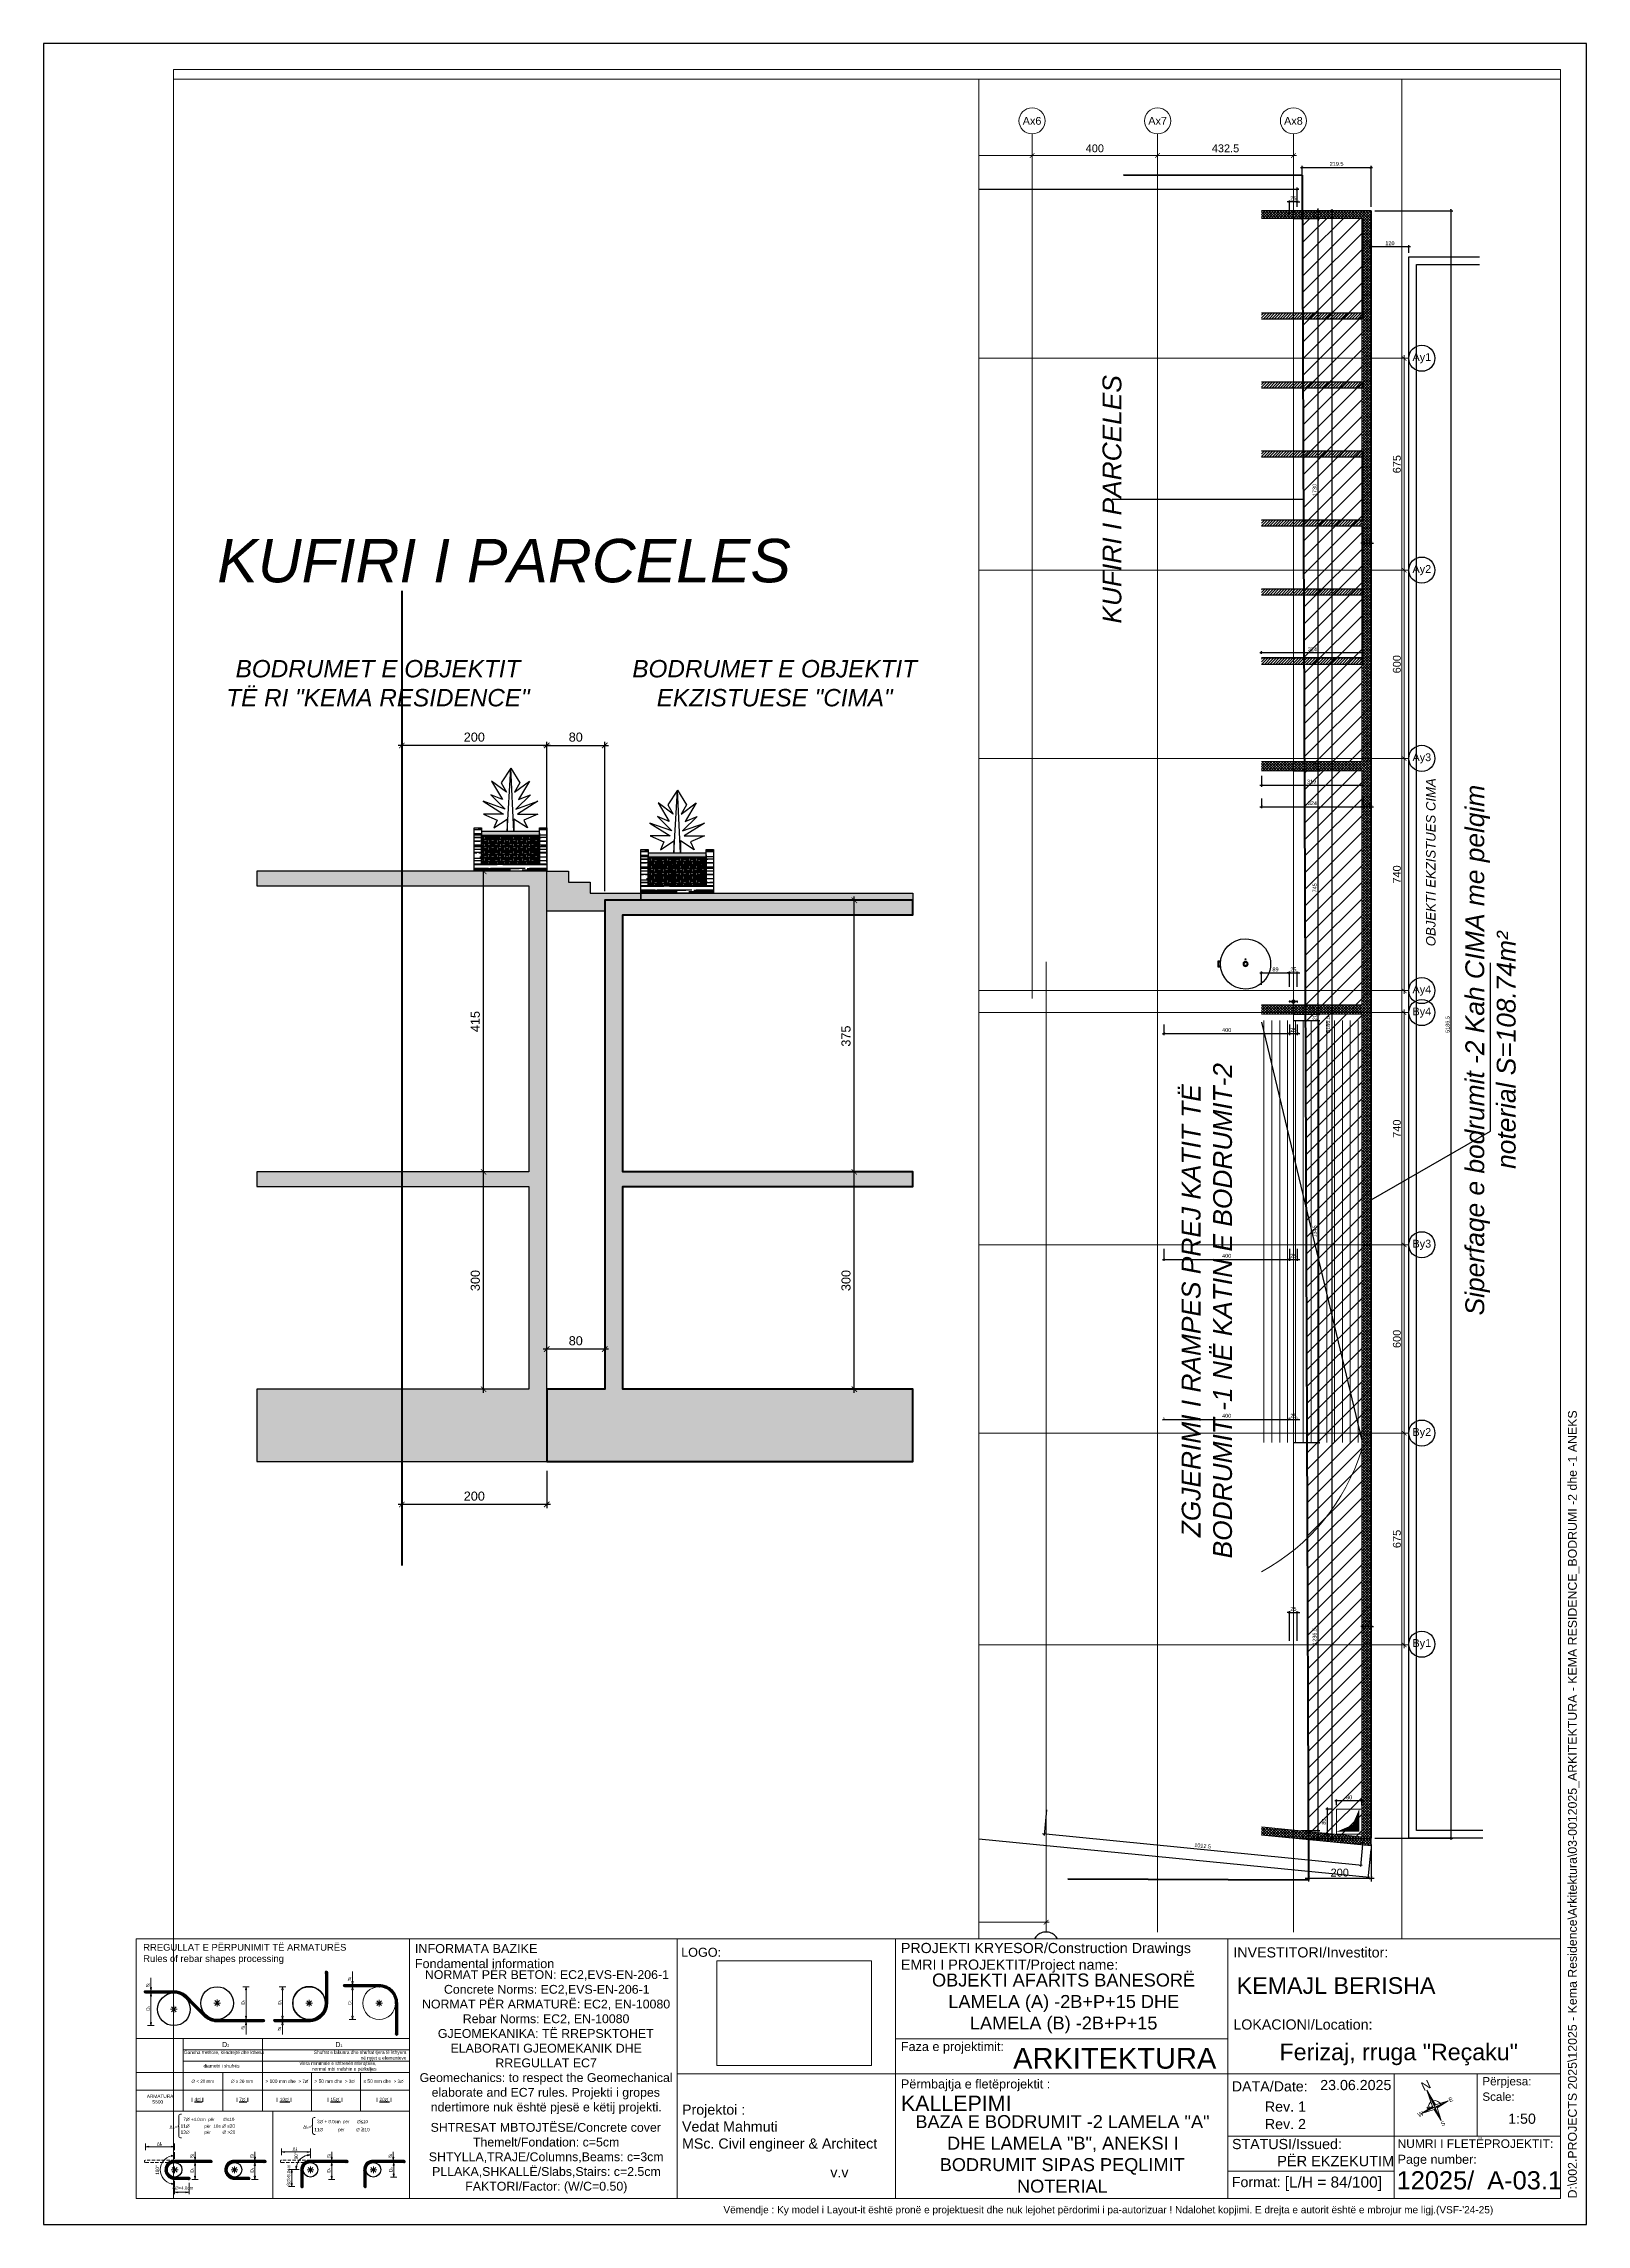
# Paper-space layout 'A03 (2)' of a CAD drawing. Header units: centimetres, sheet in millimetres. Extents: x 627 to 924, y 162 to 582.
# The model-space entities are those that its viewports show. They can reach past a viewport. Long polylines and large blocks are cut down to what shows.
import ezdxf
from ezdxf.enums import TextEntityAlignment as Align

# ---------------------------------------------------------------- set-up
doc = ezdxf.new("R2010")
doc.units = ezdxf.units.CM
doc.header["$LTSCALE"] = 50
doc.header["$MEASUREMENT"] = 0
for name, pattern in [('23486-A01$0${ Chain Double-Dash }', [0]), ('AXES', [2, 1.25, -0.25, 0.25, -0.25]), ('CACHE', [0.375, 0.25, -0.125]), ('CONTINU', [0]), ('Dot & Dashed', [335.138881, 158.75, -88.194444, 0, -88.194437])]:
    doc.linetypes.add(name, pattern=pattern)
doc.layers.get('0').update_dxf_attribs({"color": 8})
for name, color, linetype in [('AXES', 10, 'AXES'), ('BETON COUPE', 3, 'CONTINU'), ('BORD', 5, 'Continuous'), ('COTE', 1, 'Continuous'), ('COTE 50ème', 1, 'Continuous'), ('OMBRE', 253, 'Continuous'), ('TEMPLATE', 7, 'Continuous'), ('TEXTE', 7, 'Continuous')]:
    doc.layers.add(name, color=color, linetype=linetype)
for name, color, linetype, lineweight in [('BETON CACHE', 4, 'CACHE', 5), ('BETON HACHURE', 253, 'Continuous', 13), ('EXISTANT BORD', 251, 'Continuous', 60), ('EXISTANT COUPE', 251, 'Continuous', 40), ('EXISTANT HACHURE', 252, 'Continuous', 13), ('JOINT JEKTO', 150, 'AXES', 35), ('MACONNERIE COUPE', 7, 'Continuous', 30), ('MACONNERIE HACHURE', 253, 'Continuous', 13), ('New_SANITARI BANJO_Pen_No__15', 214, 'Continuous', 25)]:
    doc.layers.add(name, color=color, linetype=linetype, lineweight=lineweight)
doc.layers.add('FMULT', color=150, linetype='Continuous', plot=False)
for name, color, linetype, lineweight, true_color in [('HORS GEL', 7, 'CACHE', 15, 0x00661a), ('HORS GEL COTE', 7, 'Continuous', 13, 0x00661a), ('New_2D Drafting - General_Pen_No__4', 252, 'Continuous', 13, 0x696969)]:
    doc.layers.add(name, color=color, linetype=linetype, lineweight=lineweight, true_color=true_color)
doc.styles.add('FN_TEXT_1.50', font='arial.ttf', dxfattribs={"height": 10})
doc.styles.add('GENERATED_STYLE_1', font='arial.ttf')
doc.styles.add('GENERATED_STYLE_2', font='arial.ttf')
doc.styles.add('RS_TEXT_1.50', font='arial.ttf', dxfattribs={"height": 12.5})
doc.styles.add('RS_TXT_100', font='arial.ttf', dxfattribs={"height": 25})
doc.styles.add('RS_TXT_50', font='arial.ttf', dxfattribs={"height": 12.5})
doc.styles.add('SMA_TEXT_1.100', font='arial.ttf', dxfattribs={"height": 25})
doc.styles.add('SMA_TXT_CARTOUCHE', font='arialbd.ttf', dxfattribs={"height": 20})
doc.styles.add('style1', font='arial.ttf', dxfattribs={"height": 0.25})
doc.dimstyles.new('RS_100CM_LINEAIRE', dxfattribs={"dimscale": 10, "dimtxt": 25, "dimasz": 1.5, "dimexe": 1, "dimexo": 2.5, "dimgap": 1, "dimtad": 1, "dimdec": 1, "dimrnd": 0.5, "dimdsep": 46, "dimtxsty": 'RS_TXT_100', "dimblk1": 'ARCHTICK', "dimblk2": 'ARCHTICK', "dimsah": 1, "dimcen": 2.5, "dimdle": 1, "dimclrt": 4, "dimadec": 0, "dimazin": 2, "dimtfac": 1, "dimtdec": 1, "dimtix": 1, "dimtmove": 2, "dimatfit": 3, "dimfxl": 1, "dimtolj": 1, "dimtzin": 0, "dimarcsym": 0})
doc.dimstyles.new('RS_50CM_LINEAIRE', dxfattribs={"dimscale": 5, "dimtxt": 12.5, "dimasz": 1.5, "dimexe": 1, "dimexo": 2.5, "dimgap": 1, "dimtad": 1, "dimdec": 1, "dimrnd": 0.5, "dimdsep": 46, "dimtxsty": 'RS_TXT_50', "dimblk1": 'ARCHTICK', "dimblk2": 'ARCHTICK', "dimsah": 1, "dimcen": 2.5, "dimdle": 1, "dimclrt": 4, "dimadec": 0, "dimazin": 2, "dimtfac": 1, "dimtdec": 1, "dimtix": 1, "dimtmove": 2, "dimatfit": 3, "dimfxl": 1, "dimtolj": 1, "dimtzin": 0, "dimarcsym": 0})
doc.dimstyles.new('SMA_1.100', dxfattribs={"dimscale": 10, "dimtxt": 25, "dimasz": 1, "dimexe": 1, "dimexo": 2, "dimgap": 0.5, "dimtad": 1, "dimdec": 1, "dimrnd": 0.5, "dimdsep": 46, "dimtxsty": 'SMA_TEXT_1.100', "dimblk": 'ARCHTICK', "dimcen": 5, "dimdle": 1, "dimadec": 0, "dimazin": 2, "dimtfac": 1, "dimtdec": 1, "dimtix": 1, "dimtmove": 2, "dimatfit": 3, "dimfxl": 1, "dimtolj": 1, "dimtzin": 0, "dimarcsym": 0})
picture_1 = doc.add_image_def('image1.jpg', size_in_pixel=(341, 231))
pattern_1 = [(45, (323.3820955, -159.030056), (-0.00530330086, 0.00530330086), [])]
pattern_2 = [(45, (323.3820955, -166.248473), (-0.00530330086, 0.00530330086), [])]
pattern_3 = [(0, (0, 0), (5, 5), [4.5, -0.5, 2, -0.5, 2, -0.5]), (0, (0, 2), (5, 5), [4.5, -5.5]), (0, (0, 2.5), (5, 5), [4.5, -5.5]), (0, (0, 4.5), (5, 5), [4.5, -0.5, 2, -0.5, 2, -0.5]), (90, (0, 0), (-5, 5), [2, -0.5, 2, -0.5, 4.5, -0.5]), (90, (4.5, 0), (-5, 5), [2, -0.5, 2, -0.5, 4.5, -0.5]), (90, (7, 0), (-5, 5), [4.5, -5.5]), (90, (7.5, 0), (-5, 5), [4.5, -5.5])]

psp = doc.layouts.new('A03 (2)')

# ---------------------------------------------------------------- texts
at = {"layer": 'TEMPLATE', "insert": (921.88, 167.49), "char_height": 1.7, "attachment_point": 4, "rotation": 90, "style": 'SMA_TXT_CARTOUCHE'}
psp.add_mtext('{\\fArial|b0|i0|c0|p34;D:\\\\002.PROJECTS 2025\\\\12025 - Kema Residence\\\\Arkitektura\\\\03-0012025_ARKITEKTURA - KEMA RESIDENCE_BODRUMI -2 dhe -1 ANEKS}', dxfattribs=at)
at = {"layer": 'TEMPLATE', "style": 'style1'}
for s, insert, char_height, width, attachment_point in [('{\\H0.75x;RREGULLAT E PËRPUNIMIT TË ARMATURËS\\PRules of rebar shapes processing }', (646.49, 216.5), 1.7367, 41.4397, 1), ('\\A1;INFORMATA BAZIKE\\PFondamental information', (698.8, 216.47), 1.7367, 41.4397, 1), ('{\\fSymbol|b0|i0|c2|p18;Æ}', (685.86, 210.07), 0.6513, 1.1873, 1), ('\\A1;\\pi1.931;NORMAT PËR BETON: EC2,EVS-EN-206-1\\P\\pi5.5925;Concrete Norms: EC2,EVS-EN-206-1\\P\\pi1.3738;NORMAT PËR ARMATURË: EC2, EN-10080\\P\\pi9.2262;Rebar Norms: EC2, EN-10080\\P\\pi4.4161;GJEOMEKANIKA: TË RREPSKTOHET \\P\\pi6.8611;ELABORATI GJEOMEKANIK DHE \\P\\pi15.494;RREGULLAT EC7\\P\\pi0.90415;Geomechanics: to respect the Geomechanical \\P\\pi3.2222;elaborate and EC7 rules. Projekti i gropes \\P\\pi3.0512;ndertimore nuk është pjesë e këtij projekti. ', (698.8, 211.44), 1.7, 50.2258, 1), ('{\\fSymbol|b0|i0|c2|p18;Æ}', (647.04, 208.87), 0.6513, 1.1873, 1), ('{\\H1.1364x;D\\H0.53333x;2}', (661.67, 197.62), 0.8684, 1.1873, 1), ('{\\fSymbol|b0|i0|c2|p18;Æ}', (665.36, 200.74), 0.6513, 1.1873, 1), ('{\\fSymbol|b0|i0|c2|p18;Æ}', (672.38, 200.5), 0.6513, 1.1873, 1), ('{\\H1.1364x;D\\H0.53333x;1}', (683.47, 197.62), 0.8684, 1.1873, 1), ('{\\fEras Medium ITC|b0|i0|c0|p34;\\H0.75x;Ganxha rrethore, këndrejtë dhe kthesa}', (654.36, 195.94), 0.8684, 15.31, 1), ('{\\H0.75x;diametri i shufrës}', (658.11, 193.34), 0.8684, 7.6097, 1), ('{\\H0.75x;vlera minimale e shtresës mbrojtëse, normal mbi rrafshin e përkuljes}', (691.42, 193.84), 0.8684, 16.5957, 3), ('{\\fSymbol|b0|i0|c2|p18;\\H0.75x;Æ \\fArial|b0|i0|c0|p34;\\H0.94444x;< 20 mm}', (655.8, 190.39), 0.8684, 4.4046, 1), ('{\\fSymbol|b0|i0|c2|p18;\\H0.75x;Æ \\H0.94444x;³ \\fArial|b0|i0|c0|p34;20 mm}', (667.65, 190.39), 0.8684, 6.9644, 3), ('{\\H0.75x;> 100 mm dhe \\fSymbol|b0|i0|c2|p18; \\fArial|b0|i0|c0|p34;\\H0.94444x;> 7\\fSymbol|b0|i0|c2|p18;\\H1x;Æ}', (670.04, 190.39), 0.86835, 8.4907, 1), ('{\\H0.75x;> 50 mm dhe \\fSymbol|b0|i0|c2|p18; \\fArial|b0|i0|c0|p34;\\H0.94444x;> 3\\fSymbol|b0|i0|c2|p18;Æ}', (679.49, 190.39), 0.86835, 8.4907, 1), ('{\\fSymbol|b0|i0|c2|p18;\\H0.75x;£\\fMS Shell Dlg|b0|i0|c0|p0; \\fArial|b0|i0|c0|p34;\\H0.99997x;50 mm dhe \\fSymbol|b0|i0|c2|p18; \\fArial|b0|i0|c0|p34;\\H0.94444x;> 3\\fSymbol|b0|i0|c2|p18;Æ}', (688.92, 190.39), 0.86835, 8.4907, 1), ('{\\H0.75x;ARMATURA\\P    S500}', (647.19, 187.49), 0.8684, 4.4046, 1), ('{\\fSymbol|b0|i0|c2|p18;\\H0.75x;||\\L 4Æ \\l||}', (655.66, 186.88), 0.8684, 2.7414, 1), ('{\\fSymbol|b0|i0|c2|p18;\\H0.75x;||\\L 7Æ \\l||}', (666.89, 186.88), 0.8684, 2.7414, 3), ('{\\fSymbol|b0|i0|c2|p18;\\H0.75x;||\\L 10Æ \\l||}', (675.22, 186.88), 0.8684, 3.6797, 3), ('{\\fSymbol|b0|i0|c2|p18;\\H0.75x;||\\L 15Æ \\l||}', (684.97, 186.88), 0.8684, 3.6797, 3), ('{\\fSymbol|b0|i0|c2|p18;\\H0.75x;||\\L 20Æ \\l||}', (694.4, 186.88), 0.8684, 3.6797, 3), ('{\\H0.75x;Δl\\H0.50505x;k\\H1.98x;=}', (651.55, 181.55), 0.8684, 4.4046, 1), ('{\\H0.75x;11\\fSymbol|b0|i0|c2|p18;Æ \\fArial|b0|i0|c0|p34;\\H0.94444x;           për \\fSymbol|b0|i0|c2|p18;\\H1.0588x; \\fArial|b0|i0|c0|p34;\\H0.94444x;10\\fSymbol|b0|i0|c2|p18;\\H1.0588x;£ Æ £20}', (653.7, 181.75), 0.86835, 11.4745, 1), ('{\\H0.75x;7\\fSymbol|b0|i0|c2|p18;Æ \\fArial|b0|i0|c0|p34;\\H0.94444x;+4.0cm  për       \\fSymbol|b0|i0|c2|p18;\\H1.0588x;Æ£\\fArial|b0|i0|c0|p34;\\H0.94444x;10}', (654.22, 183.05), 0.86835, 11.0685, 1), ('{\\H0.75x;Δl\\H0.50505x;k\\H1.98x;=}', (677.28, 181.56), 0.8684, 4.4046, 1), ('{\\H0.75x;11\\fSymbol|b0|i0|c2|p18;Æ \\fArial|b0|i0|c0|p34;\\H0.94444x;           për \\fSymbol|b0|i0|c2|p18;\\H1.0588x;        \\H0.99997x;Æ \\H1.3334x;³\\H0.74996x;10}', (679.43, 181.29), 0.86835, 10.9493, 1), ('{\\H0.75x;3\\fSymbol|b0|i0|c2|p18;Æ \\fArial|b0|i0|c0|p34;\\H0.94444x;+ 8.0cm  për      \\fSymbol|b0|i0|c2|p18;\\H1.0588x;Æ£\\fArial|b0|i0|c0|p34;\\H0.94444x;10}', (679.95, 182.63), 0.86835, 10.088, 1), ('\\A1;\\pi3.026;SHTRESAT MBTOJTËSE/Concrete cover\\P\\pi11.173;Themelt/Fondation: c=5cm \\P\\pi2.688;SHTYLLA,TRAJE/Columns,Beams: c=3cm\\P\\pi3.3165;PLLAKA,SHKALLË/Slabs,Stairs: c=2.5cm\\P\\pi9.6956;FAKTORI/Factor: (W/C=0.50)', (698.8, 182.02), 1.7, 50.3193, 1), ('{\\fSymbol|b0|i0|c2|p18;\\H0.75x;D\\fArial|b0|i0|c0|p34;l\\H0.46667x;k}', (649.1, 178.32), 0.8684, 3.8875, 1), ('{\\H0.75x;13\\fSymbol|b0|i0|c2|p18;Æ \\fArial|b0|i0|c0|p34;\\H0.94444x;           për \\fSymbol|b0|i0|c2|p18;\\H1.0588x;        \\H0.99997x;Æ >20}', (653.7, 180.57), 0.86835, 10.9013, 1), ('{\\fSymbol|b0|i0|c2|p18;\\H0.75x;D\\fArial|b0|i0|c0|p34;l\\H0.46667x;k}', (675.24, 177.33), 0.8684, 3.8875, 1), ('{\\fSymbol|b0|i0|c2|p18;Æ}', (655.53, 176.02), 0.6513, 1.1873, 1), ('{\\fSymbol|b0|i0|c2|p18;Æ}', (667.06, 176.02), 0.6513, 1.1873, 1), ('{\\fSymbol|b0|i0|c2|p18;Æ}', (681.86, 176.02), 0.6513, 1.1873, 1), ('{\\fSymbol|b0|i0|c2|p18;Æ}', (693.72, 176.02), 0.6513, 1.1873, 1), ('{\\H0.75x;4\\fSymbol|b0|i0|c2|p18;Æ\\fArial|b0|i0|c0|p34;\\H0.94444x;>4.0cm}', (652.09, 169.85), 0.8684, 4.4046, 1)]:
    psp.add_mtext(s, dxfattribs=dict(at, insert=insert, char_height=char_height, width=width, attachment_point=attachment_point))
at = {"layer": 'TEMPLATE', "color": 7, "linetype": 'Continuous', "lineweight": 35, "attachment_point": 4}
for s, insert, char_height, style in [('\\A1;LOGO:', (750.06, 214.88), 1.739, 'GENERATED_STYLE_1'), ('\\A1;v.v', (778.78, 172.51), 1.96, 'GENERATED_STYLE_2')]:
    psp.add_mtext(s, dxfattribs=dict(at, insert=insert, char_height=char_height, style=style))
at = {"layer": 'TEMPLATE', "color": 7, "linetype": 'Continuous', "lineweight": 35}
for s, insert, char_height, width, attachment_point, line_spacing_factor, style in [('\\A1;PROJEKTI KRYESOR/Construction Drawings', (792.37, 215.42), 1.9599, 62.1937, 4, 1.111924, 'GENERATED_STYLE_2'), ('\\A1;INVESTITORI/Investitor: ', (856.37, 214.86), 1.9599, 33.7022, 4, 1.111924, 'GENERATED_STYLE_2'), ('\\A1;EMRI I PROJEKTIT/Project name:', (792.37, 212.22), 1.9599, 62.1937, 4, 1.111924, 'GENERATED_STYLE_2'), ('\\A1;LOKACIONI/Location: ', (856.37, 200.97), 1.9599, 33.7022, 4, 1.111924, 'GENERATED_STYLE_2'), ('\\A1;{\\H2x;ARKITEKTURA}', (833.53, 194.44), 2, 43.6043, 5, 1.08637, 'GENERATED_STYLE_1'), ('\\A1;23.06.2025', (873.09, 189.31), 1.9599, 13.6593, 4, 1.111924, 'GENERATED_STYLE_2'), ('\\A1;\\pi5.0118;1:50', (904.26, 182.83), 1.9599, 14.9234, 4, 1.111924, 'GENERATED_STYLE_2'), ('\\A1;Format: {\\H1.0833x;[L/H = 84/100]}', (856.07, 170.32), 1.9599, 30.6199, 4, 1.111924, 'GENERATED_STYLE_2')]:
    psp.add_mtext(s, dxfattribs=dict(at, insert=insert, char_height=char_height, width=width, attachment_point=attachment_point, line_spacing_factor=line_spacing_factor, style=style))
at = {"layer": 'TEMPLATE', "color": 244, "linetype": 'Continuous', "lineweight": 13, "true_color": 0x991b1e, "attachment_point": 1, "style": 'GENERATED_STYLE_1'}
for s, insert, char_height, width, line_spacing_factor in [('\\A1;\\pi6.0639;OBJEKTI AFARITS BANESORË \\P\\pi9.2077;LAMELA (A) -2B+P+15 DHE \\P\\pi13.356;LAMELA (B) -2B+P+15', (792.29, 210.8), 2.5, 62.4229, 0.993276), ('\\A1;KEMAJL BERISHA', (857.02, 210.08), 3.2, 61.7965, 0.993276), ('\\A1;\\pi8.233;Ferizaj, rruga "Reçaku"', (857.02, 197.3), 3.2, 61.7965, 0.993276), ('\\A1;KALLEPIMI', (792.36, 187.29), 2.95, 61.7965, 0.993276), ('\\A1;\\pi2.7954;BAZA E BODRUMIT -2 LAMELA "A" \\P\\pi8.8911;DHE LAMELA "B", ANEKSI I \\P\\pi7.4833;BODRUMIT SIPAS PEQLIMIT \\P\\pi22.361;NOTERIAL', (792.36, 183.52), 2.5, 61.7965, 0.993276), ('\\A1;A-03.1', (905.24, 172.73), 3.5, 14.1381, 1.040905)]:
    psp.add_mtext(s, dxfattribs=dict(at, insert=insert, char_height=char_height, width=width, line_spacing_factor=line_spacing_factor))
at = {"layer": 'TEMPLATE', "char_height": 0.8684, "attachment_point": 1, "rotation": 90, "style": 'style1'}
for s, insert, width in [('{\\H0.75x;D\\H0.46667x;1}', (647.08, 203.61), 1.1873), ('{\\H0.75x;D\\H0.46667x;1}', (665.4, 204.81), 1.1873), ('{\\H0.75x;D\\H0.46667x;1}', (672.43, 204.81), 1.1873), ('{\\H0.75x;D\\H0.46667x;1}', (685.9, 204.79), 1.1873), ('{\\fSymbol|b0|i0|c2|p18;\\H0.75x;180°}', (648.88, 172.05), 1.7046), ('{\\H0.75x;D\\H0.46667x;2}', (655.58, 172.46), 1.1873), ('{\\H0.75x;D\\H0.46667x;2}', (667.1, 172.46), 1.1873), ('{\\H0.75x;8\\fSymbol|b0|i0|c2|p18;Æ\\fArial|b0|i0|c0|p34;\\H0.94444x;>8.0cm}', (674.14, 169.94), 4.4046), ('{\\fSymbol|b0|i0|c2|p18;\\H0.75x;90°}', (675.62, 175.01), 1.7046), ('{\\H0.75x;D\\H0.46667x;2}', (681.9, 172.46), 1.1873), ('{\\H0.75x;D\\H0.46667x;2}', (693.84, 172.59), 1.1873)]:
    psp.add_mtext(s, dxfattribs=dict(at, insert=insert, width=width))
at = {"layer": 'TEMPLATE', "color": 7, "linetype": 'Continuous', "lineweight": 13, "char_height": 1.7393, "attachment_point": 1, "style": 'GENERATED_STYLE_1'}
for s, insert, width, line_spacing_factor in [('\\A1;Faza e projektimit:', (792.36, 197.61), 57.2647, 0.993276), ('\\A1;{\\fArial|b0|i0|c0|p34;Përmbajtja e fletëprojektit :}', (792.36, 190.4), 57.2647, 0.993276), ('\\A1;{\\H0.94864x;NUMRI I FLETËPROJEKTIT\\H1.0541x;:\\PPage number:}', (887.98, 178.91), 31.6219, 1.040905)]:
    psp.add_mtext(s, dxfattribs=dict(at, insert=insert, width=width, line_spacing_factor=line_spacing_factor))
at = {"layer": 'TEMPLATE', "insert": (697.16, 195.96), "char_height": 0.8684, "attachment_point": 3, "style": 'style1'}
psp.add_mtext('{\\fEras Medium ITC|b0|i0|c0|p34;\\H0.75x;Shufrat e lakuara dhe shufrat tjera të kthyera\\P në nyjet e elementeve}', dxfattribs=at)
at = {"layer": 'TEMPLATE', "color": 7, "linetype": 'Continuous', "lineweight": 35, "attachment_point": 4, "line_spacing_factor": 1.111924, "style": 'GENERATED_STYLE_2'}
for s, insert, char_height in [('\\A1;DATA/Date:', (856.07, 189.06), 1.9599), ('\\A1;Përpjesa:\\PScale:', (904.31, 188.56), 1.6), ('\\A1;Rev. 1', (862.44, 185.16), 1.96), ('\\A1;Rev. 2', (862.44, 181.8), 1.96), ('\\A1;STATUSI/Issued:', (856.11, 177.95), 1.9599)]:
    psp.add_mtext(s, dxfattribs=dict(at, insert=insert, char_height=char_height))
at = {"layer": 'TEMPLATE', "color": 7, "linetype": 'Continuous', "lineweight": 35, "style": 'GENERATED_STYLE_2'}
for s, insert, char_height, width, attachment_point in [('\\A1;Projektoi :      \\PVedat Mahmuti\\PMSc. Civil engineer & Architect', (750.23, 181.03), 1.9599, 40.852, 4), ("\\A1;Vëmendje : Ky model i Layout-it është pronë e projektuesit dhe nuk lejohet përdorimi i pa-autorizuar ! Ndalohet kopjimi. E drejta e autorit është e mbrojur me ligj.(VSF-'24-25)", (832.3, 165.1), 1.3858, 156.611, 5)]:
    psp.add_mtext(s, dxfattribs=dict(at, insert=insert, char_height=char_height, width=width, attachment_point=attachment_point))
at = {"layer": 'TEMPLATE', "color": 7, "linetype": 'Continuous', "lineweight": 13, "ltscale": 100, "insert": (887.33, 174.67), "char_height": 2, "width": 31.5152, "attachment_point": 6, "style": 'GENERATED_STYLE_1'}
psp.add_mtext('\\A1;PËR EKZEKUTIM', dxfattribs=at)
at = {"layer": 'TEMPLATE', "color": 7, "linetype": 'Continuous', "lineweight": 13, "ltscale": 100, "insert": (887.79, 172.73), "char_height": 3.5, "width": 15.915, "attachment_point": 1, "line_spacing_factor": 1.040905, "style": 'GENERATED_STYLE_1'}
psp.add_mtext('\\A1;12025/', dxfattribs=at)

msp = doc.modelspace()

# ---------------------------------------------------------------- texts
at = {"layer": 'TEXTE', "attachment_point": 5, "rotation": 90, "style": 'RS_TEXT_1.50'}
for s, insert, char_height, width in [('{\\fArial|b0|i1|c0|p34;\\H0.6x;KUFIRI I PARCELES}', (68929.64, -50446.9), 100, 1763.2839), ('{\\fArial|b0|i1|c0|p34;\\H0.6x;OBJEKTI EKZISTUES CIMA}', (69945.2, -51603.34), 50, 881.6419), ('{\\fArial|b0|i1|c0|p34;\\H0.6x;Siperfaqe e bodrumit -2 Kah CIMA me pelqim noterial S=108.74m²}', (70135.52, -52201.94), 100, 1763.2839), ('{\\fArial|b0|i1|c0|p34;\\H0.6x;ZGJERIMI I RAMPES PREJ KATIT TË BODRUMIT -1 NË KATIN E BODRUMIT-2}', (69231.99, -53032.43), 100, 1763.2839)]:
    msp.add_mtext(s, dxfattribs=dict(at, insert=insert, char_height=char_height, width=width))
at = {"layer": 'TEXTE', "attachment_point": 5, "style": 'RS_TEXT_1.50'}
for s, insert, char_height, width in [('{\\fArial|b0|i1|c0|p34;\\H0.6x;KUFIRI I PARCELES}', (71032.76, -56325.66), 100, 1763.2839), ('{\\fArial|b0|i1|c0|p34;\\H0.6x;BODRUMET E OBJEKTIT TË RI "KEMA RESIDENCE"}', (70858.74, -56494.63), 40, 433.5654), ('{\\fArial|b0|i1|c0|p34;\\H0.6x;BODRUMET E OBJEKTIT EKZISTUESE "CIMA"}', (71406.21, -56494.63), 40, 433.5654)]:
    msp.add_mtext(s, dxfattribs=dict(at, insert=insert, char_height=char_height, width=width))

# ---------------------------------------------------------------- blocks, each defined once
blk = doc.blocks.new('A$Cd1dfccd4')
at = {"layer": 'TEMPLATE', "linetype": 'Continuous', "lineweight": 5, "ltscale": 100}
for points in [[(0, 0), (-0.2, 0.48), (-3.05, 1.26)], [(-1.26, -3.05), (-0.48, -0.2), (0, 0)], [(0, 0), (0.48, 0.2), (1.6, 3.86)], [(3.05, -1.26), (0.2, -0.48), (0, 0)]]:
    blk.add_hatch(color=256, dxfattribs=at).paths.add_polyline_path(points)
at = {"color": 217, "lineweight": 0, "true_color": 0x93278f}
for q in [(-1.25, 1.29), (-0.65, 0.92)]:
    blk.add_line((-1.25, 0.77), q, dxfattribs=at)
blk.add_arc((0, 0), 1.47, 328.4141, 148.4141, dxfattribs=at)
at = {"layer": 'TEMPLATE', "color": 217, "linetype": 'Continuous', "lineweight": 0, "ltscale": 100, "true_color": 0x93278f}
for p, q in [((-3.05, 1.26), (3.05, -1.26)), ((-0.48, -0.2), (-3.05, 1.26)), ((-3.05, 1.26), (-0.2, 0.48)), ((-1.26, -3.05), (1.6, 3.86)), ((1.6, 3.86), (-0.2, 0.48)), ((0.48, 0.2), (1.6, 3.86)), ((0.48, 0.2), (3.05, -1.26)), ((-0.48, -0.2), (-1.26, -3.05)), ((-1.26, -3.05), (0.2, -0.48)), ((3.05, -1.26), (0.2, -0.48))]:
    blk.add_line(p, q, dxfattribs=at)
blk = doc.blocks.new('A$Ce8615aca')
at = {"layer": 'TEMPLATE', "rotation": 22.49999996656425}
blk.add_blockref('A$Cd1dfccd4', (0, 0), dxfattribs=at)
at = {"layer": 'TEMPLATE', "color": 7, "linetype": 'Continuous', "lineweight": 35, "attachment_point": 4, "line_spacing_factor": 1.111924, "style": 'GENERATED_STYLE_2'}
for s, insert, char_height, width in [('N', (-0.68, 5.25), 1.96, 1.6707), ('W', (-4.18, -0.04), 0.98, 0.8354), ('E', (3.51, 0.01), 0.98, 0.8354), ('S', (-0.39, -4.09), 0.98, 0.8354)]:
    blk.add_mtext(s, dxfattribs=dict(at, insert=insert, char_height=char_height, width=width))
blk = doc.blocks.new('AXES_FN')
at = {"color": 0, "linetype": 'Continuous'}
blk.add_circle((0, 15), 22.2, dxfattribs=at)
at = {"color": 0, "style": 'FN_TEXT_1.50'}
blk.add_attdef('AXES', text='', height=12.5, dxfattribs=at).set_placement((-48.9, 20.6), align=Align.MIDDLE_CENTER)
blk = doc.blocks.new('_ArchTick')
at = {"color": 0, "linetype": 'ByBlock', "const_width": 0.15}
blk.add_lwpolyline([(-0.5, -0.5), (0.5, 0.5)], dxfattribs=at)
blk = doc.blocks.new('*D124')
at = {"layer": 'AXES', "color": 0, "linetype": 'Continuous', "lineweight": -2, "ltscale": 0.5, "transparency": 16777216}
for p, q in [((75343.4, -43054.7), (75343.4, -42294.7)), ((75283.4, -42304.7), (75353.4, -42304.7)), ((75283.4, -43044.7), (75353.4, -43044.7))]:
    blk.add_line(p, q, dxfattribs=at)
at = {"layer": 'Defpoints', "color": 0, "linetype": 'Continuous', "ltscale": 0.5, "transparency": 16777216}
for p in [(75258.4, -42304.7), (75343.4, -42304.7), (75258.4, -43044.7)]:
    blk.add_point(p, dxfattribs=at)
at = {"layer": 'AXES', "color": 0, "linetype": 'Continuous', "lineweight": -2, "ltscale": 0.5, "transparency": 16777216, "xscale": 15, "yscale": 15, "zscale": 15}
for p, rotation in [((75343.4, -42304.7), 90), ((75343.4, -43044.7), 270)]:
    blk.add_blockref('_ArchTick', p, dxfattribs=dict(at, rotation=rotation))
at = {"layer": 'AXES', "color": 4, "linetype": 'Continuous', "lineweight": 5, "ltscale": 0.5, "transparency": 16777216, "insert": (75320.6, -42674.7), "char_height": 25, "attachment_point": 5, "rotation": 90, "style": 'RS_TXT_100'}
blk.add_mtext('\\A1;740', dxfattribs=at)
blk = doc.blocks.new('*D125')
at = {"layer": 'AXES', "color": 0, "linetype": 'Continuous', "lineweight": -2, "ltscale": 0.5, "transparency": 16777216}
for p, q in [((75343.4, -42314.7), (75343.4, -41694.7)), ((75283.4, -41704.7), (75353.4, -41704.7)), ((75283.4, -42304.7), (75353.4, -42304.7))]:
    blk.add_line(p, q, dxfattribs=at)
at = {"layer": 'Defpoints', "color": 0, "linetype": 'Continuous', "ltscale": 0.5, "transparency": 16777216}
for p in [(75258.4, -41704.7), (75343.4, -41704.7), (75258.4, -42304.7)]:
    blk.add_point(p, dxfattribs=at)
at = {"layer": 'AXES', "color": 0, "linetype": 'Continuous', "lineweight": -2, "ltscale": 0.5, "transparency": 16777216, "xscale": 15, "yscale": 15, "zscale": 15}
for p, rotation in [((75343.4, -41704.7), 90), ((75343.4, -42304.7), 270)]:
    blk.add_blockref('_ArchTick', p, dxfattribs=dict(at, rotation=rotation))
at = {"layer": 'AXES', "color": 4, "linetype": 'Continuous', "lineweight": 5, "ltscale": 0.5, "transparency": 16777216, "insert": (75320.6, -42004.7), "char_height": 25, "attachment_point": 5, "rotation": 90, "style": 'RS_TXT_100'}
blk.add_mtext('\\A1;600', dxfattribs=at)
blk = doc.blocks.new('*D126')
at = {"layer": 'AXES', "color": 0, "linetype": 'Continuous', "lineweight": -2, "ltscale": 0.5, "transparency": 16777216}
for p, q in [((75283.4, -41029.7), (75353.4, -41029.7)), ((75343.4, -41714.7), (75343.4, -41019.7)), ((75283.4, -41704.7), (75353.4, -41704.7))]:
    blk.add_line(p, q, dxfattribs=at)
at = {"layer": 'Defpoints', "color": 0, "linetype": 'Continuous', "ltscale": 0.5, "transparency": 16777216}
for p in [(75258.4, -41029.7), (75343.4, -41029.7), (75258.4, -41704.7)]:
    blk.add_point(p, dxfattribs=at)
at = {"layer": 'AXES', "color": 0, "linetype": 'Continuous', "lineweight": -2, "ltscale": 0.5, "transparency": 16777216, "xscale": 15, "yscale": 15, "zscale": 15}
for p, rotation in [((75343.4, -41029.7), 90), ((75343.4, -41704.7), 270)]:
    blk.add_blockref('_ArchTick', p, dxfattribs=dict(at, rotation=rotation))
at = {"layer": 'AXES', "color": 4, "linetype": 'Continuous', "lineweight": 5, "ltscale": 0.5, "transparency": 16777216, "insert": (75320.6, -41367.2), "char_height": 25, "attachment_point": 5, "rotation": 90, "style": 'RS_TXT_100'}
blk.add_mtext('\\A1;675', dxfattribs=at)
blk = doc.blocks.new('*D129')
at = {"layer": 'AXES', "color": 0, "linetype": 'Continuous', "lineweight": -2, "ltscale": 0.5, "transparency": 16777216}
for p, q in [((73433.4, -46019.7), (73433.4, -46003.7)), ((74203.4, -46019.7), (74203.4, -46003.7)), ((73423.4, -46013.7), (74213.4, -46013.7))]:
    blk.add_line(p, q, dxfattribs=at)
at = {"layer": 'Defpoints', "color": 0, "linetype": 'Continuous', "ltscale": 0.5, "transparency": 16777216}
for p in [(74203.4, -46013.7), (73433.4, -46044.7), (74203.4, -46044.7)]:
    blk.add_point(p, dxfattribs=at)
at = {"layer": 'AXES', "color": 0, "linetype": 'Continuous', "lineweight": -2, "ltscale": 0.5, "transparency": 16777216, "xscale": 15, "yscale": 15, "zscale": 15, "rotation": 180}
blk.add_blockref('_ArchTick', (73433.4, -46013.7), dxfattribs=at)
at = {"layer": 'AXES', "color": 0, "linetype": 'Continuous', "lineweight": -2, "ltscale": 0.5, "transparency": 16777216, "xscale": 15, "yscale": 15, "zscale": 15}
blk.add_blockref('_ArchTick', (74203.4, -46013.7), dxfattribs=at)
at = {"layer": 'AXES', "color": 4, "linetype": 'Continuous', "lineweight": 5, "ltscale": 0.5, "transparency": 16777216, "insert": (73818.4, -45990.9), "char_height": 25, "attachment_point": 5, "style": 'RS_TXT_100'}
blk.add_mtext('\\A1;770', dxfattribs=at)
blk = doc.blocks.new('*D130')
at = {"layer": 'AXES', "color": 0, "linetype": 'Continuous', "lineweight": -2, "ltscale": 0.5, "transparency": 16777216}
for p, q in [((74583.4, -44454.7), (75353.4, -44454.7)), ((75343.4, -45139.7), (75343.4, -44444.7)), ((74583.4, -45129.7), (75353.4, -45129.7))]:
    blk.add_line(p, q, dxfattribs=at)
at = {"layer": 'Defpoints', "color": 0, "linetype": 'Continuous', "ltscale": 0.5, "transparency": 16777216}
for p in [(74558.4, -44454.7), (75343.4, -44454.7), (74558.4, -45129.7)]:
    blk.add_point(p, dxfattribs=at)
at = {"layer": 'AXES', "color": 0, "linetype": 'Continuous', "lineweight": -2, "ltscale": 0.5, "transparency": 16777216, "xscale": 15, "yscale": 15, "zscale": 15}
for p, rotation in [((75343.4, -44454.7), 90), ((75343.4, -45129.7), 270)]:
    blk.add_blockref('_ArchTick', p, dxfattribs=dict(at, rotation=rotation))
at = {"layer": 'AXES', "color": 4, "linetype": 'Continuous', "lineweight": 5, "ltscale": 0.5, "transparency": 16777216, "insert": (75320.6, -44792.2), "char_height": 25, "attachment_point": 5, "rotation": 90, "style": 'RS_TXT_100'}
blk.add_mtext('\\A1;675', dxfattribs=at)
blk = doc.blocks.new('*D131')
at = {"layer": 'AXES', "color": 0, "linetype": 'Continuous', "lineweight": -2, "ltscale": 0.5, "transparency": 16777216}
for p, q in [((74583.4, -43854.7), (75353.4, -43854.7)), ((75343.4, -44464.7), (75343.4, -43844.7)), ((74583.4, -44454.7), (75353.4, -44454.7))]:
    blk.add_line(p, q, dxfattribs=at)
at = {"layer": 'Defpoints', "color": 0, "linetype": 'Continuous', "ltscale": 0.5, "transparency": 16777216}
for p in [(74558.4, -43854.7), (75343.4, -43854.7), (74558.4, -44454.7)]:
    blk.add_point(p, dxfattribs=at)
at = {"layer": 'AXES', "color": 0, "linetype": 'Continuous', "lineweight": -2, "ltscale": 0.5, "transparency": 16777216, "xscale": 15, "yscale": 15, "zscale": 15}
for p, rotation in [((75343.4, -43854.7), 90), ((75343.4, -44454.7), 270)]:
    blk.add_blockref('_ArchTick', p, dxfattribs=dict(at, rotation=rotation))
at = {"layer": 'AXES', "color": 4, "linetype": 'Continuous', "lineweight": 5, "ltscale": 0.5, "transparency": 16777216, "insert": (75320.6, -44154.7), "char_height": 25, "attachment_point": 5, "rotation": 90, "style": 'RS_TXT_100'}
blk.add_mtext('\\A1;600', dxfattribs=at)
blk = doc.blocks.new('*D132')
at = {"layer": 'AXES', "color": 0, "linetype": 'Continuous', "lineweight": -2, "ltscale": 0.5, "transparency": 16777216}
for p, q in [((74583.4, -43114.7), (75353.4, -43114.7)), ((75343.4, -43864.7), (75343.4, -43104.7)), ((74583.4, -43854.7), (75353.4, -43854.7))]:
    blk.add_line(p, q, dxfattribs=at)
at = {"layer": 'Defpoints', "color": 0, "linetype": 'Continuous', "ltscale": 0.5, "transparency": 16777216}
for p in [(74558.4, -43114.7), (75343.4, -43114.7), (74558.4, -43854.7)]:
    blk.add_point(p, dxfattribs=at)
at = {"layer": 'AXES', "color": 0, "linetype": 'Continuous', "lineweight": -2, "ltscale": 0.5, "transparency": 16777216, "xscale": 15, "yscale": 15, "zscale": 15}
for p, rotation in [((75343.4, -43114.7), 90), ((75343.4, -43854.7), 270)]:
    blk.add_blockref('_ArchTick', p, dxfattribs=dict(at, rotation=rotation))
at = {"layer": 'AXES', "color": 4, "linetype": 'Continuous', "lineweight": 5, "ltscale": 0.5, "transparency": 16777216, "insert": (75320.6, -43484.7), "char_height": 25, "attachment_point": 5, "rotation": 90, "style": 'RS_TXT_100'}
blk.add_mtext('\\A1;740', dxfattribs=at)
blk = doc.blocks.new('*D137')
at = {"layer": 'Defpoints', "color": 0, "linetype": 'ByBlock', "transparency": 16777216}
for p in [(73413.4, -40314.7), (74158.4, -40314.7), (74158.4, -40383.7)]:
    blk.add_point(p, dxfattribs=at)
at = {"layer": 'HORS GEL', "color": 0, "linetype": 'ByBlock', "lineweight": -2, "transparency": 16777216}
for p, q in [((73413.4, -40339.7), (73413.4, -40393.7)), ((74158.4, -40339.7), (74158.4, -40393.7)), ((73403.4, -40383.7), (74168.4, -40383.7))]:
    blk.add_line(p, q, dxfattribs=at)
at = {"layer": 'HORS GEL', "color": 0, "linetype": 'ByBlock', "lineweight": -2, "transparency": 16777216, "xscale": 15, "yscale": 15, "zscale": 15, "rotation": 180}
blk.add_blockref('_ArchTick', (73413.4, -40383.7), dxfattribs=at)
at = {"layer": 'HORS GEL', "color": 0, "linetype": 'ByBlock', "lineweight": -2, "transparency": 16777216, "xscale": 15, "yscale": 15, "zscale": 15}
blk.add_blockref('_ArchTick', (74158.4, -40383.7), dxfattribs=at)
at = {"layer": 'HORS GEL', "color": 4, "linetype": 'ByBlock', "transparency": 16777216, "insert": (73785.9, -40361), "char_height": 25, "attachment_point": 5, "style": 'RS_TXT_100'}
blk.add_mtext('\\A1;745', dxfattribs=at)
blk = doc.blocks.new('*D138')
at = {"layer": 'Defpoints', "color": 0, "linetype": 'ByBlock', "transparency": 16777216}
for p in [(74158.4, -40314.7), (74558.4, -40314.7), (74558.4, -40383.7)]:
    blk.add_point(p, dxfattribs=at)
at = {"layer": 'HORS GEL', "color": 0, "linetype": 'ByBlock', "lineweight": -2, "transparency": 16777216}
for p, q in [((74158.4, -40339.7), (74158.4, -40393.7)), ((74558.4, -40339.7), (74558.4, -40393.7)), ((74148.4, -40383.7), (74568.4, -40383.7))]:
    blk.add_line(p, q, dxfattribs=at)
at = {"layer": 'HORS GEL', "color": 0, "linetype": 'ByBlock', "lineweight": -2, "transparency": 16777216, "xscale": 15, "yscale": 15, "zscale": 15, "rotation": 180}
blk.add_blockref('_ArchTick', (74158.4, -40383.7), dxfattribs=at)
at = {"layer": 'HORS GEL', "color": 0, "linetype": 'ByBlock', "lineweight": -2, "transparency": 16777216, "xscale": 15, "yscale": 15, "zscale": 15}
blk.add_blockref('_ArchTick', (74558.4, -40383.7), dxfattribs=at)
at = {"layer": 'HORS GEL', "color": 4, "linetype": 'ByBlock', "transparency": 16777216, "insert": (74358.4, -40360.9), "char_height": 25, "attachment_point": 5, "style": 'RS_TXT_100'}
blk.add_mtext('\\A1;400', dxfattribs=at)
blk = doc.blocks.new('*D139')
at = {"layer": 'Defpoints', "color": 0, "linetype": 'ByBlock', "transparency": 16777216}
for p in [(74558.4, -40314.7), (74990.9, -40314.7), (74990.9, -40383.7)]:
    blk.add_point(p, dxfattribs=at)
at = {"layer": 'HORS GEL', "color": 0, "linetype": 'ByBlock', "lineweight": -2, "transparency": 16777216}
for p, q in [((74558.4, -40339.7), (74558.4, -40393.7)), ((74990.9, -40339.7), (74990.9, -40393.7)), ((74548.4, -40383.7), (75000.9, -40383.7))]:
    blk.add_line(p, q, dxfattribs=at)
at = {"layer": 'HORS GEL', "color": 0, "linetype": 'ByBlock', "lineweight": -2, "transparency": 16777216, "xscale": 15, "yscale": 15, "zscale": 15, "rotation": 180}
blk.add_blockref('_ArchTick', (74558.4, -40383.7), dxfattribs=at)
at = {"layer": 'HORS GEL', "color": 0, "linetype": 'ByBlock', "lineweight": -2, "transparency": 16777216, "xscale": 15, "yscale": 15, "zscale": 15}
blk.add_blockref('_ArchTick', (74990.9, -40383.7), dxfattribs=at)
at = {"layer": 'HORS GEL', "color": 4, "linetype": 'ByBlock', "transparency": 16777216, "insert": (74774.7, -40360.9), "char_height": 25, "attachment_point": 5, "style": 'RS_TXT_100'}
blk.add_mtext('\\A1;432.5', dxfattribs=at)
blk = doc.blocks.new('*D1624')
at = {"layer": 'COTE 50ème', "color": 0, "lineweight": -2, "ltscale": 0.5, "transparency": 16777216}
for p, q in [((69494.8, -53994.5), (69487.3, -53994.5)), ((69494.8, -54084.9), (69494.8, -53989.5)), ((69494.8, -53994.5), (69519.8, -53994.5)), ((69519.8, -54084.9), (69519.8, -53989.5)), ((69519.8, -53994.5), (69527.3, -53994.5))]:
    blk.add_line(p, q, dxfattribs=at)
at = {"layer": 'Defpoints', "color": 0, "ltscale": 0.5, "transparency": 16777216}
for p in [(69519.8, -53994.5), (69494.8, -54097.4), (69519.8, -54097.4)]:
    blk.add_point(p, dxfattribs=at)
at = {"layer": 'COTE 50ème', "color": 0, "lineweight": -2, "ltscale": 0.5, "transparency": 16777216, "xscale": 7.5, "yscale": 7.5, "zscale": 7.5}
blk.add_blockref('_ArchTick', (69494.8, -53994.5), dxfattribs=at)
at = {"layer": 'COTE 50ème', "color": 0, "lineweight": -2, "ltscale": 0.5, "transparency": 16777216, "xscale": 7.5, "yscale": 7.5, "zscale": 7.5, "rotation": 180}
blk.add_blockref('_ArchTick', (69519.8, -53994.5), dxfattribs=at)
at = {"layer": 'COTE 50ème', "color": 4, "ltscale": 0.5, "transparency": 16777216, "insert": (69507.3, -53983.1), "char_height": 12.5, "attachment_point": 5, "style": 'RS_TXT_50'}
blk.add_mtext('\\A1;25', dxfattribs=at)
blk = doc.blocks.new('*D1641')
at = {"layer": 'COTE 50ème', "color": 0, "lineweight": -2, "ltscale": 0.5, "transparency": 16777216}
for p, q in [((69089.8, -53378.8), (69499.8, -53378.8)), ((69094.8, -53374.7), (69094.8, -53373.8)), ((69494.8, -53374.7), (69494.8, -53373.8))]:
    blk.add_line(p, q, dxfattribs=at)
at = {"layer": 'Defpoints', "color": 0, "ltscale": 0.5, "transparency": 16777216}
for p in [(69494.8, -53378.8), (69094.8, -53387.2), (69494.8, -53387.2)]:
    blk.add_point(p, dxfattribs=at)
at = {"layer": 'COTE 50ème', "color": 0, "lineweight": -2, "ltscale": 0.5, "transparency": 16777216, "xscale": 7.5, "yscale": 7.5, "zscale": 7.5, "rotation": 180}
blk.add_blockref('_ArchTick', (69094.8, -53378.8), dxfattribs=at)
at = {"layer": 'COTE 50ème', "color": 0, "lineweight": -2, "ltscale": 0.5, "transparency": 16777216, "xscale": 7.5, "yscale": 7.5, "zscale": 7.5}
blk.add_blockref('_ArchTick', (69494.8, -53378.8), dxfattribs=at)
at = {"layer": 'COTE 50ème', "color": 4, "ltscale": 0.5, "transparency": 16777216, "insert": (69294.8, -53367.4), "char_height": 12.5, "attachment_point": 5, "style": 'RS_TXT_50'}
blk.add_mtext('\\A1;400', dxfattribs=at)
blk = doc.blocks.new('*D1642')
at = {"layer": 'COTE 50ème', "color": 0, "lineweight": -2, "ltscale": 0.5, "transparency": 16777216}
for p, q in [((69494.8, -53378.8), (69487.3, -53378.8)), ((69494.8, -53374.7), (69494.8, -53373.8)), ((69494.8, -53378.8), (69519.8, -53378.8)), ((69519.8, -53374.7), (69519.8, -53373.8)), ((69519.8, -53378.8), (69527.3, -53378.8))]:
    blk.add_line(p, q, dxfattribs=at)
at = {"layer": 'Defpoints', "color": 0, "ltscale": 0.5, "transparency": 16777216}
for p in [(69519.8, -53378.8), (69494.8, -53387.2), (69519.8, -53387.2)]:
    blk.add_point(p, dxfattribs=at)
at = {"layer": 'COTE 50ème', "color": 0, "lineweight": -2, "ltscale": 0.5, "transparency": 16777216, "xscale": 7.5, "yscale": 7.5, "zscale": 7.5}
blk.add_blockref('_ArchTick', (69494.8, -53378.8), dxfattribs=at)
at = {"layer": 'COTE 50ème', "color": 0, "lineweight": -2, "ltscale": 0.5, "transparency": 16777216, "xscale": 7.5, "yscale": 7.5, "zscale": 7.5, "rotation": 180}
blk.add_blockref('_ArchTick', (69519.8, -53378.8), dxfattribs=at)
at = {"layer": 'COTE 50ème', "color": 4, "ltscale": 0.5, "transparency": 16777216, "insert": (69507.3, -53367.4), "char_height": 12.5, "attachment_point": 5, "style": 'RS_TXT_50'}
blk.add_mtext('\\A1;25', dxfattribs=at)
blk = doc.blocks.new('*D1663')
at = {"layer": 'COTE 50ème', "color": 0, "lineweight": -2, "ltscale": 0.5, "transparency": 16777216}
for p, q in [((69094.8, -52834.9), (69094.8, -52874)), ((69494.8, -52834.9), (69494.8, -52874)), ((69089.8, -52869), (69499.8, -52869))]:
    blk.add_line(p, q, dxfattribs=at)
at = {"layer": 'Defpoints', "color": 0, "ltscale": 0.5, "transparency": 16777216}
for p in [(69094.8, -52822.4), (69494.8, -52822.4), (69494.8, -52869)]:
    blk.add_point(p, dxfattribs=at)
at = {"layer": 'COTE 50ème', "color": 0, "lineweight": -2, "ltscale": 0.5, "transparency": 16777216, "xscale": 7.5, "yscale": 7.5, "zscale": 7.5, "rotation": 180}
blk.add_blockref('_ArchTick', (69094.8, -52869), dxfattribs=at)
at = {"layer": 'COTE 50ème', "color": 0, "lineweight": -2, "ltscale": 0.5, "transparency": 16777216, "xscale": 7.5, "yscale": 7.5, "zscale": 7.5}
blk.add_blockref('_ArchTick', (69494.8, -52869), dxfattribs=at)
at = {"layer": 'COTE 50ème', "color": 4, "ltscale": 0.5, "transparency": 16777216, "insert": (69294.8, -52857.6), "char_height": 12.5, "attachment_point": 5, "style": 'RS_TXT_50'}
blk.add_mtext('\\A1;400', dxfattribs=at)
blk = doc.blocks.new('*D1664')
at = {"layer": 'COTE 50ème', "color": 0, "lineweight": -2, "ltscale": 0.5, "transparency": 16777216}
for p, q in [((69494.8, -52834.9), (69494.8, -52874)), ((69519.8, -52834.9), (69519.8, -52874)), ((69494.8, -52869), (69487.3, -52869)), ((69494.8, -52869), (69519.8, -52869)), ((69519.8, -52869), (69527.3, -52869))]:
    blk.add_line(p, q, dxfattribs=at)
at = {"layer": 'Defpoints', "color": 0, "ltscale": 0.5, "transparency": 16777216}
for p in [(69494.8, -52822.4), (69519.8, -52822.4), (69519.8, -52869)]:
    blk.add_point(p, dxfattribs=at)
at = {"layer": 'COTE 50ème', "color": 0, "lineweight": -2, "ltscale": 0.5, "transparency": 16777216, "xscale": 7.5, "yscale": 7.5, "zscale": 7.5}
blk.add_blockref('_ArchTick', (69494.8, -52869), dxfattribs=at)
at = {"layer": 'COTE 50ème', "color": 0, "lineweight": -2, "ltscale": 0.5, "transparency": 16777216, "xscale": 7.5, "yscale": 7.5, "zscale": 7.5, "rotation": 180}
blk.add_blockref('_ArchTick', (69519.8, -52869), dxfattribs=at)
at = {"layer": 'COTE 50ème', "color": 4, "ltscale": 0.5, "transparency": 16777216, "insert": (69507.3, -52857.6), "char_height": 12.5, "attachment_point": 5, "style": 'RS_TXT_50'}
blk.add_mtext('\\A1;25', dxfattribs=at)
blk = doc.blocks.new('*D1768')
at = {"layer": 'COTE 50ème', "color": 0, "lineweight": -2, "ltscale": 0.5, "transparency": 16777216}
for p, q in [((69400.6, -51956.2), (69499.8, -51956.2)), ((69405.6, -51994.3), (69405.6, -51951.2)), ((69494.8, -51999.9), (69494.8, -51951.2))]:
    blk.add_line(p, q, dxfattribs=at)
at = {"layer": 'Defpoints', "color": 0, "ltscale": 0.5, "transparency": 16777216}
for p in [(69494.8, -51956.2), (69405.6, -52006.8), (69494.8, -52012.4)]:
    blk.add_point(p, dxfattribs=at)
at = {"layer": 'COTE 50ème', "color": 0, "lineweight": -2, "ltscale": 0.5, "transparency": 16777216, "xscale": 7.5, "yscale": 7.5, "zscale": 7.5, "rotation": 180}
blk.add_blockref('_ArchTick', (69405.6, -51956.2), dxfattribs=at)
at = {"layer": 'COTE 50ème', "color": 0, "lineweight": -2, "ltscale": 0.5, "transparency": 16777216, "xscale": 7.5, "yscale": 7.5, "zscale": 7.5}
blk.add_blockref('_ArchTick', (69494.8, -51956.2), dxfattribs=at)
at = {"layer": 'COTE 50ème', "color": 4, "ltscale": 0.5, "transparency": 16777216, "insert": (69450.2, -51944.9), "char_height": 12.5, "attachment_point": 5, "style": 'RS_TXT_50'}
blk.add_mtext('\\A1;89', dxfattribs=at)
blk = doc.blocks.new('*D1769')
at = {"layer": 'COTE 50ème', "color": 0, "lineweight": -2, "ltscale": 0.5, "transparency": 16777216}
for p, q in [((69494.8, -51956.2), (69487.3, -51956.2)), ((69494.8, -51999.9), (69494.8, -51951.2)), ((69494.8, -51956.2), (69519.8, -51956.2)), ((69519.8, -51999.9), (69519.8, -51951.2)), ((69519.8, -51956.2), (69527.3, -51956.2))]:
    blk.add_line(p, q, dxfattribs=at)
at = {"layer": 'Defpoints', "color": 0, "ltscale": 0.5, "transparency": 16777216}
for p in [(69519.8, -51956.2), (69494.8, -52012.4), (69519.8, -52012.4)]:
    blk.add_point(p, dxfattribs=at)
at = {"layer": 'COTE 50ème', "color": 0, "lineweight": -2, "ltscale": 0.5, "transparency": 16777216, "xscale": 7.5, "yscale": 7.5, "zscale": 7.5}
blk.add_blockref('_ArchTick', (69494.8, -51956.2), dxfattribs=at)
at = {"layer": 'COTE 50ème', "color": 0, "lineweight": -2, "ltscale": 0.5, "transparency": 16777216, "xscale": 7.5, "yscale": 7.5, "zscale": 7.5, "rotation": 180}
blk.add_blockref('_ArchTick', (69519.8, -51956.2), dxfattribs=at)
at = {"layer": 'COTE 50ème', "color": 4, "ltscale": 0.5, "transparency": 16777216, "insert": (69507.3, -51944.9), "char_height": 12.5, "attachment_point": 5, "style": 'RS_TXT_50'}
blk.add_mtext('\\A1;25', dxfattribs=at)
blk = doc.blocks.new('*D1784')
at = {"layer": 'COTE 50ème', "color": 0, "lineweight": -2, "ltscale": 0.5, "transparency": 16777216}
for p, q in [((69094.8, -52119.9), (69094.8, -52154.3)), ((69494.8, -52119.9), (69494.8, -52154.3)), ((69089.8, -52149.3), (69499.8, -52149.3))]:
    blk.add_line(p, q, dxfattribs=at)
at = {"layer": 'Defpoints', "color": 0, "ltscale": 0.5, "transparency": 16777216}
for p in [(69094.8, -52107.4), (69494.8, -52107.4), (69494.8, -52149.3)]:
    blk.add_point(p, dxfattribs=at)
at = {"layer": 'COTE 50ème', "color": 0, "lineweight": -2, "ltscale": 0.5, "transparency": 16777216, "xscale": 7.5, "yscale": 7.5, "zscale": 7.5, "rotation": 180}
blk.add_blockref('_ArchTick', (69094.8, -52149.3), dxfattribs=at)
at = {"layer": 'COTE 50ème', "color": 0, "lineweight": -2, "ltscale": 0.5, "transparency": 16777216, "xscale": 7.5, "yscale": 7.5, "zscale": 7.5}
blk.add_blockref('_ArchTick', (69494.8, -52149.3), dxfattribs=at)
at = {"layer": 'COTE 50ème', "color": 4, "ltscale": 0.5, "transparency": 16777216, "insert": (69294.8, -52137.9), "char_height": 12.5, "attachment_point": 5, "style": 'RS_TXT_50'}
blk.add_mtext('\\A1;400', dxfattribs=at)
blk = doc.blocks.new('*D1785')
at = {"layer": 'COTE 50ème', "color": 0, "lineweight": -2, "ltscale": 0.5, "transparency": 16777216}
for p, q in [((69494.8, -52119.9), (69494.8, -52154.3)), ((69519.8, -52119.9), (69519.8, -52154.3)), ((69494.8, -52149.3), (69487.3, -52149.3)), ((69494.8, -52149.3), (69519.8, -52149.3)), ((69519.8, -52149.3), (69527.3, -52149.3))]:
    blk.add_line(p, q, dxfattribs=at)
at = {"layer": 'Defpoints', "color": 0, "ltscale": 0.5, "transparency": 16777216}
for p in [(69494.8, -52107.4), (69519.8, -52107.4), (69519.8, -52149.3)]:
    blk.add_point(p, dxfattribs=at)
at = {"layer": 'COTE 50ème', "color": 0, "lineweight": -2, "ltscale": 0.5, "transparency": 16777216, "xscale": 7.5, "yscale": 7.5, "zscale": 7.5}
blk.add_blockref('_ArchTick', (69494.8, -52149.3), dxfattribs=at)
at = {"layer": 'COTE 50ème', "color": 0, "lineweight": -2, "ltscale": 0.5, "transparency": 16777216, "xscale": 7.5, "yscale": 7.5, "zscale": 7.5, "rotation": 180}
blk.add_blockref('_ArchTick', (69519.8, -52149.3), dxfattribs=at)
at = {"layer": 'COTE 50ème', "color": 4, "ltscale": 0.5, "transparency": 16777216, "insert": (69507.3, -52137.9), "char_height": 12.5, "attachment_point": 5, "style": 'RS_TXT_50'}
blk.add_mtext('\\A1;25', dxfattribs=at)
blk = doc.blocks.new('*D1803')
at = {"layer": 'COTE 50ème', "color": 0, "lineweight": -2, "ltscale": 0.5, "transparency": 16777216}
for p, q in [((69405.6, -51328.3), (69405.6, -51363)), ((69724.8, -51324.9), (69724.8, -51363)), ((69400.6, -51358), (69729.8, -51358))]:
    blk.add_line(p, q, dxfattribs=at)
at = {"layer": 'Defpoints', "color": 0, "ltscale": 0.5, "transparency": 16777216}
for p in [(69405.6, -51315.8), (69724.8, -51312.4), (69724.8, -51358)]:
    blk.add_point(p, dxfattribs=at)
at = {"layer": 'COTE 50ème', "color": 0, "lineweight": -2, "ltscale": 0.5, "transparency": 16777216, "xscale": 7.5, "yscale": 7.5, "zscale": 7.5, "rotation": 180}
blk.add_blockref('_ArchTick', (69405.6, -51358), dxfattribs=at)
at = {"layer": 'COTE 50ème', "color": 0, "lineweight": -2, "ltscale": 0.5, "transparency": 16777216, "xscale": 7.5, "yscale": 7.5, "zscale": 7.5}
blk.add_blockref('_ArchTick', (69724.8, -51358), dxfattribs=at)
at = {"layer": 'COTE 50ème', "color": 4, "ltscale": 0.5, "transparency": 16777216, "insert": (69565.2, -51346.6), "char_height": 12.5, "attachment_point": 5, "style": 'RS_TXT_50'}
blk.add_mtext('\\A1;319', dxfattribs=at)
blk = doc.blocks.new('*D1827')
at = {"layer": 'COTE 50ème', "color": 0, "lineweight": -2, "ltscale": 0.5, "transparency": 16777216}
for p, q in [((69734.8, -50936.1), (69400.6, -50936.1)), ((69405.6, -50939.7), (69405.6, -50931.1)), ((69729.8, -50939.7), (69729.8, -50931.1))]:
    blk.add_line(p, q, dxfattribs=at)
at = {"layer": 'Defpoints', "color": 0, "ltscale": 0.5, "transparency": 16777216}
for p in [(69405.6, -50936.1), (69405.6, -50952.2), (69729.8, -50952.2)]:
    blk.add_point(p, dxfattribs=at)
at = {"layer": 'COTE 50ème', "color": 0, "lineweight": -2, "ltscale": 0.5, "transparency": 16777216, "xscale": 7.5, "yscale": 7.5, "zscale": 7.5, "rotation": 180}
blk.add_blockref('_ArchTick', (69405.6, -50936.1), dxfattribs=at)
at = {"layer": 'COTE 50ème', "color": 0, "lineweight": -2, "ltscale": 0.5, "transparency": 16777216, "xscale": 7.5, "yscale": 7.5, "zscale": 7.5}
blk.add_blockref('_ArchTick', (69729.8, -50936.1), dxfattribs=at)
at = {"layer": 'COTE 50ème', "color": 4, "ltscale": 0.5, "transparency": 16777216, "insert": (69567.7, -50924.7), "char_height": 12.5, "attachment_point": 5, "style": 'RS_TXT_50'}
blk.add_mtext('\\A1;324', dxfattribs=at)
blk = doc.blocks.new('*D1844')
at = {"layer": 'COTE 50ème', "color": 0, "lineweight": -2, "ltscale": 0.5, "transparency": 16777216}
for p, q in [((69729.8, -50659.9), (69729.8, -50581.3)), ((69754.8, -50659.9), (69754.8, -50581.3)), ((69729.8, -50586.3), (69722.3, -50586.3)), ((69754.8, -50586.3), (69729.8, -50586.3)), ((69754.8, -50586.3), (69762.3, -50586.3))]:
    blk.add_line(p, q, dxfattribs=at)
at = {"layer": 'Defpoints', "color": 0, "ltscale": 0.5, "transparency": 16777216}
for p in [(69729.8, -50586.3), (69729.8, -50672.4), (69754.8, -50672.4)]:
    blk.add_point(p, dxfattribs=at)
at = {"layer": 'COTE 50ème', "color": 0, "lineweight": -2, "ltscale": 0.5, "transparency": 16777216, "xscale": 7.5, "yscale": 7.5, "zscale": 7.5}
blk.add_blockref('_ArchTick', (69729.8, -50586.3), dxfattribs=at)
at = {"layer": 'COTE 50ème', "color": 0, "lineweight": -2, "ltscale": 0.5, "transparency": 16777216, "xscale": 7.5, "yscale": 7.5, "zscale": 7.5, "rotation": 180}
blk.add_blockref('_ArchTick', (69754.8, -50586.3), dxfattribs=at)
at = {"layer": 'COTE 50ème', "color": 4, "ltscale": 0.5, "transparency": 16777216, "insert": (69742.3, -50574.9), "char_height": 12.5, "attachment_point": 5, "style": 'RS_TXT_50'}
blk.add_mtext('\\A1;30', dxfattribs=at)
blk = doc.blocks.new('*D1881')
at = {"layer": 'COTE 50ème', "color": 0, "lineweight": -2, "ltscale": 0.5, "transparency": 16777216}
for p, q in [((69494.8, -49539.7), (69494.8, -49494.1)), ((69519.8, -49514.7), (69519.8, -49494.1)), ((69494.8, -49499.1), (69487.3, -49499.1)), ((69519.8, -49499.1), (69494.8, -49499.1)), ((69519.8, -49499.1), (69527.3, -49499.1))]:
    blk.add_line(p, q, dxfattribs=at)
at = {"layer": 'Defpoints', "color": 0, "ltscale": 0.5, "transparency": 16777216}
for p in [(69494.8, -49499.1), (69519.8, -49527.2), (69494.8, -49552.2)]:
    blk.add_point(p, dxfattribs=at)
at = {"layer": 'COTE 50ème', "color": 0, "lineweight": -2, "ltscale": 0.5, "transparency": 16777216, "xscale": 7.5, "yscale": 7.5, "zscale": 7.5}
blk.add_blockref('_ArchTick', (69494.8, -49499.1), dxfattribs=at)
at = {"layer": 'COTE 50ème', "color": 0, "lineweight": -2, "ltscale": 0.5, "transparency": 16777216, "xscale": 7.5, "yscale": 7.5, "zscale": 7.5, "rotation": 180}
blk.add_blockref('_ArchTick', (69519.8, -49499.1), dxfattribs=at)
at = {"layer": 'COTE 50ème', "color": 4, "ltscale": 0.5, "transparency": 16777216, "insert": (69507.3, -49487.7), "char_height": 12.5, "attachment_point": 5, "style": 'RS_TXT_50'}
blk.add_mtext('\\A1;25', dxfattribs=at)
blk = doc.blocks.new('*D1890')
at = {"layer": 'COTE 50ème', "color": 0, "lineweight": -2, "ltscale": 0.5, "transparency": 16777216}
for p, q in [((65324.1, -49458.7), (69524.8, -49458.7)), ((65329.1, -49514.7), (65329.1, -49453.7)), ((69519.8, -49514.7), (69519.8, -49453.7))]:
    blk.add_line(p, q, dxfattribs=at)
at = {"layer": 'Defpoints', "color": 0, "ltscale": 0.5, "transparency": 16777216}
for p in [(69519.8, -49458.7), (65329.1, -49527.2), (69519.8, -49527.2)]:
    blk.add_point(p, dxfattribs=at)
at = {"layer": 'COTE 50ème', "color": 0, "lineweight": -2, "ltscale": 0.5, "transparency": 16777216, "xscale": 7.5, "yscale": 7.5, "zscale": 7.5, "rotation": 180}
blk.add_blockref('_ArchTick', (65329.1, -49458.7), dxfattribs=at)
at = {"layer": 'COTE 50ème', "color": 0, "lineweight": -2, "ltscale": 0.5, "transparency": 16777216, "xscale": 7.5, "yscale": 7.5, "zscale": 7.5}
blk.add_blockref('_ArchTick', (69519.8, -49458.7), dxfattribs=at)
at = {"layer": 'COTE 50ème', "color": 4, "ltscale": 0.5, "transparency": 16777216, "insert": (67424.4, -49447.4), "char_height": 12.5, "attachment_point": 5, "style": 'RS_TXT_50'}
blk.add_mtext('\\A1;4190.5', dxfattribs=at)
blk = doc.blocks.new('*D1891')
at = {"layer": 'COTE 50ème', "color": 0, "lineweight": -2, "ltscale": 0.5, "transparency": 16777216}
for p, q in [((69532.3, -54688.5), (69591.5, -54688.5)), ((69586.5, -54688.5), (69586.5, -54681)), ((69586.5, -54713.5), (69586.5, -54688.5)), ((69532.3, -54713.5), (69591.5, -54713.5)), ((69586.5, -54713.5), (69586.5, -54721))]:
    blk.add_line(p, q, dxfattribs=at)
at = {"layer": 'Defpoints', "color": 0, "ltscale": 0.5, "transparency": 16777216}
for p in [(69519.8, -54688.5), (69586.5, -54688.5), (69519.8, -54713.5)]:
    blk.add_point(p, dxfattribs=at)
at = {"layer": 'COTE 50ème', "color": 0, "lineweight": -2, "ltscale": 0.5, "transparency": 16777216, "xscale": 7.5, "yscale": 7.5, "zscale": 7.5}
for p, rotation in [((69586.5, -54688.5), 270), ((69586.5, -54713.5), 90)]:
    blk.add_blockref('_ArchTick', p, dxfattribs=dict(at, rotation=rotation))
at = {"layer": 'COTE 50ème', "color": 4, "ltscale": 0.5, "transparency": 16777216, "insert": (69575.1, -54701), "char_height": 12.5, "attachment_point": 5, "rotation": 90, "style": 'RS_TXT_50'}
blk.add_mtext('\\A1;25', dxfattribs=at)
blk = doc.blocks.new('*D1892')
at = {"layer": 'COTE 50ème', "color": 0, "lineweight": -2, "ltscale": 0.5, "transparency": 16777216}
for p, q in [((69507.3, -53452.2), (69591.5, -53452.2)), ((69586.5, -54693.5), (69586.5, -53447.2)), ((69532.3, -54688.5), (69591.5, -54688.5))]:
    blk.add_line(p, q, dxfattribs=at)
at = {"layer": 'Defpoints', "color": 0, "ltscale": 0.5, "transparency": 16777216}
for p in [(69494.8, -53452.2), (69586.5, -53452.2), (69519.8, -54688.5)]:
    blk.add_point(p, dxfattribs=at)
at = {"layer": 'COTE 50ème', "color": 0, "lineweight": -2, "ltscale": 0.5, "transparency": 16777216, "xscale": 7.5, "yscale": 7.5, "zscale": 7.5}
for p, rotation in [((69586.5, -53452.2), 90), ((69586.5, -54688.5), 270)]:
    blk.add_blockref('_ArchTick', p, dxfattribs=dict(at, rotation=rotation))
at = {"layer": 'COTE 50ème', "color": 4, "ltscale": 0.5, "transparency": 16777216, "insert": (69575.1, -54070.4), "char_height": 12.5, "attachment_point": 5, "rotation": 90, "style": 'RS_TXT_50'}
blk.add_mtext('\\A1;1236.5', dxfattribs=at)
blk = doc.blocks.new('*D1893')
at = {"layer": 'COTE 50ème', "color": 0, "lineweight": -2, "ltscale": 0.5, "transparency": 16777216}
for p, q in [((69507.3, -52107.4), (69591.5, -52107.4)), ((69586.5, -53457.2), (69586.5, -52102.4)), ((69507.3, -53452.2), (69591.5, -53452.2))]:
    blk.add_line(p, q, dxfattribs=at)
at = {"layer": 'Defpoints', "color": 0, "ltscale": 0.5, "transparency": 16777216}
for p in [(69494.8, -52107.4), (69586.5, -52107.4), (69494.8, -53452.2)]:
    blk.add_point(p, dxfattribs=at)
at = {"layer": 'COTE 50ème', "color": 0, "lineweight": -2, "ltscale": 0.5, "transparency": 16777216, "xscale": 7.5, "yscale": 7.5, "zscale": 7.5}
for p, rotation in [((69586.5, -52107.4), 90), ((69586.5, -53452.2), 270)]:
    blk.add_blockref('_ArchTick', p, dxfattribs=dict(at, rotation=rotation))
at = {"layer": 'COTE 50ème', "color": 4, "ltscale": 0.5, "transparency": 16777216, "insert": (69575.1, -52779.8), "char_height": 12.5, "attachment_point": 5, "rotation": 90, "style": 'RS_TXT_50'}
blk.add_mtext('\\A1;1345', dxfattribs=at)
blk = doc.blocks.new('*D1894')
at = {"layer": 'COTE 50ème', "color": 0, "lineweight": -2, "ltscale": 0.5, "transparency": 16777216}
for p, q in [((69586.5, -52087.4), (69586.5, -52079.9)), ((69507.3, -52087.4), (69591.5, -52087.4)), ((69507.3, -52107.4), (69591.5, -52107.4)), ((69586.5, -52107.4), (69586.5, -52087.4)), ((69586.5, -52107.4), (69586.5, -52114.9))]:
    blk.add_line(p, q, dxfattribs=at)
at = {"layer": 'Defpoints', "color": 0, "ltscale": 0.5, "transparency": 16777216}
for p in [(69494.8, -52087.4), (69494.8, -52107.4), (69586.5, -52087.4)]:
    blk.add_point(p, dxfattribs=at)
at = {"layer": 'COTE 50ème', "color": 0, "lineweight": -2, "ltscale": 0.5, "transparency": 16777216, "xscale": 7.5, "yscale": 7.5, "zscale": 7.5}
for p, rotation in [((69586.5, -52087.4), 270), ((69586.5, -52107.4), 90)]:
    blk.add_blockref('_ArchTick', p, dxfattribs=dict(at, rotation=rotation))
at = {"layer": 'COTE 50ème', "color": 4, "ltscale": 0.5, "transparency": 16777216, "insert": (69575.1, -52097.4), "char_height": 12.5, "attachment_point": 5, "rotation": 90, "style": 'RS_TXT_50'}
blk.add_mtext('\\A1;20', dxfattribs=at)
blk = doc.blocks.new('*D1895')
at = {"layer": 'COTE 50ème', "color": 0, "lineweight": -2, "ltscale": 0.5, "transparency": 16777216}
for p, q in [((69586.5, -52092.4), (69586.5, -52052.4)), ((69507.3, -52057.4), (69591.5, -52057.4)), ((69507.3, -52087.4), (69591.5, -52087.4))]:
    blk.add_line(p, q, dxfattribs=at)
at = {"layer": 'Defpoints', "color": 0, "ltscale": 0.5, "transparency": 16777216}
for p in [(69494.8, -52057.4), (69586.5, -52057.4), (69494.8, -52087.4)]:
    blk.add_point(p, dxfattribs=at)
at = {"layer": 'COTE 50ème', "color": 0, "lineweight": -2, "ltscale": 0.5, "transparency": 16777216, "xscale": 7.5, "yscale": 7.5, "zscale": 7.5}
for p, rotation in [((69586.5, -52057.4), 90), ((69586.5, -52087.4), 270)]:
    blk.add_blockref('_ArchTick', p, dxfattribs=dict(at, rotation=rotation))
at = {"layer": 'COTE 50ème', "color": 4, "ltscale": 0.5, "transparency": 16777216, "insert": (69575.1, -52072.4), "char_height": 12.5, "attachment_point": 5, "rotation": 90, "style": 'RS_TXT_50'}
blk.add_mtext('\\A1;30', dxfattribs=at)
blk = doc.blocks.new('*D1896')
at = {"layer": 'COTE 50ème', "color": 0, "lineweight": -2, "ltscale": 0.5, "transparency": 16777216}
for p, q in [((69507.3, -51312.4), (69591.5, -51312.4)), ((69586.5, -52062.4), (69586.5, -51307.4)), ((69507.3, -52057.4), (69591.5, -52057.4))]:
    blk.add_line(p, q, dxfattribs=at)
at = {"layer": 'Defpoints', "color": 0, "ltscale": 0.5, "transparency": 16777216}
for p in [(69494.8, -51312.4), (69586.5, -51312.4), (69494.8, -52057.4)]:
    blk.add_point(p, dxfattribs=at)
at = {"layer": 'COTE 50ème', "color": 0, "lineweight": -2, "ltscale": 0.5, "transparency": 16777216, "xscale": 7.5, "yscale": 7.5, "zscale": 7.5}
for p, rotation in [((69586.5, -51312.4), 90), ((69586.5, -52057.4), 270)]:
    blk.add_blockref('_ArchTick', p, dxfattribs=dict(at, rotation=rotation))
at = {"layer": 'COTE 50ème', "color": 4, "ltscale": 0.5, "transparency": 16777216, "insert": (69575.1, -51684.9), "char_height": 12.5, "attachment_point": 5, "rotation": 90, "style": 'RS_TXT_50'}
blk.add_mtext('\\A1;745', dxfattribs=at)
blk = doc.blocks.new('*D1897')
at = {"layer": 'COTE 50ème', "color": 0, "lineweight": -2, "ltscale": 0.5, "transparency": 16777216}
for p, q in [((69507.3, -51282.4), (69591.5, -51282.4)), ((69586.5, -51317.4), (69586.5, -51277.4)), ((69507.3, -51312.4), (69591.5, -51312.4))]:
    blk.add_line(p, q, dxfattribs=at)
at = {"layer": 'Defpoints', "color": 0, "ltscale": 0.5, "transparency": 16777216}
for p in [(69494.8, -51282.4), (69586.5, -51282.4), (69494.8, -51312.4)]:
    blk.add_point(p, dxfattribs=at)
at = {"layer": 'COTE 50ème', "color": 0, "lineweight": -2, "ltscale": 0.5, "transparency": 16777216, "xscale": 7.5, "yscale": 7.5, "zscale": 7.5}
for p, rotation in [((69586.5, -51282.4), 90), ((69586.5, -51312.4), 270)]:
    blk.add_blockref('_ArchTick', p, dxfattribs=dict(at, rotation=rotation))
at = {"layer": 'COTE 50ème', "color": 4, "ltscale": 0.5, "transparency": 16777216, "insert": (69575.1, -51297.4), "char_height": 12.5, "attachment_point": 5, "rotation": 90, "style": 'RS_TXT_50'}
blk.add_mtext('\\A1;30', dxfattribs=at)
blk = doc.blocks.new('*D1898')
at = {"layer": 'COTE 50ème', "color": 0, "lineweight": -2, "ltscale": 0.5, "transparency": 16777216}
for p, q in [((69507.3, -49552.2), (69591.5, -49552.2)), ((69586.5, -51287.4), (69586.5, -49547.2)), ((69507.3, -51282.4), (69591.5, -51282.4))]:
    blk.add_line(p, q, dxfattribs=at)
at = {"layer": 'Defpoints', "color": 0, "ltscale": 0.5, "transparency": 16777216}
for p in [(69494.8, -49552.2), (69586.5, -49552.2), (69494.8, -51282.4)]:
    blk.add_point(p, dxfattribs=at)
at = {"layer": 'COTE 50ème', "color": 0, "lineweight": -2, "ltscale": 0.5, "transparency": 16777216, "xscale": 7.5, "yscale": 7.5, "zscale": 7.5}
for p, rotation in [((69586.5, -49552.2), 90), ((69586.5, -51282.4), 270)]:
    blk.add_blockref('_ArchTick', p, dxfattribs=dict(at, rotation=rotation))
at = {"layer": 'COTE 50ème', "color": 4, "ltscale": 0.5, "transparency": 16777216, "insert": (69575.1, -50417.3), "char_height": 12.5, "attachment_point": 5, "rotation": 90, "style": 'RS_TXT_50'}
blk.add_mtext('\\A1;1730', dxfattribs=at)
blk = doc.blocks.new('*D1899')
at = {"layer": 'COTE 50ème', "color": 0, "lineweight": -2, "ltscale": 0.5, "transparency": 16777216}
for p, q in [((69532.3, -49527.2), (69591.5, -49527.2)), ((69586.5, -49527.2), (69586.5, -49519.7)), ((69586.5, -49552.2), (69586.5, -49527.2)), ((69507.3, -49552.2), (69591.5, -49552.2)), ((69586.5, -49552.2), (69586.5, -49559.7))]:
    blk.add_line(p, q, dxfattribs=at)
at = {"layer": 'Defpoints', "color": 0, "ltscale": 0.5, "transparency": 16777216}
for p in [(69519.8, -49527.2), (69586.5, -49527.2), (69494.8, -49552.2)]:
    blk.add_point(p, dxfattribs=at)
at = {"layer": 'COTE 50ème', "color": 0, "lineweight": -2, "ltscale": 0.5, "transparency": 16777216, "xscale": 7.5, "yscale": 7.5, "zscale": 7.5}
for p, rotation in [((69586.5, -49527.2), 270), ((69586.5, -49552.2), 90)]:
    blk.add_blockref('_ArchTick', p, dxfattribs=dict(at, rotation=rotation))
at = {"layer": 'COTE 50ème', "color": 4, "ltscale": 0.5, "transparency": 16777216, "insert": (69575.1, -49539.7), "char_height": 12.5, "attachment_point": 5, "rotation": 90, "style": 'RS_TXT_50'}
blk.add_mtext('\\A1;25', dxfattribs=at)
blk = doc.blocks.new('*D1900')
at = {"layer": 'COTE 50ème', "color": 0, "lineweight": -2, "ltscale": 0.5, "transparency": 16777216}
for p, q in [((69532.3, -49527.2), (69634.2, -49527.2)), ((69629.2, -49522.2), (69629.2, -54718.5)), ((69532.3, -54713.5), (69634.2, -54713.5))]:
    blk.add_line(p, q, dxfattribs=at)
at = {"layer": 'Defpoints', "color": 0, "ltscale": 0.5, "transparency": 16777216}
for p in [(69519.8, -49527.2), (69519.8, -54713.5), (69629.2, -54713.5)]:
    blk.add_point(p, dxfattribs=at)
at = {"layer": 'COTE 50ème', "color": 0, "lineweight": -2, "ltscale": 0.5, "transparency": 16777216, "xscale": 7.5, "yscale": 7.5, "zscale": 7.5}
for p, rotation in [((69629.2, -49527.2), 90), ((69629.2, -54713.5), 270)]:
    blk.add_blockref('_ArchTick', p, dxfattribs=dict(at, rotation=rotation))
at = {"layer": 'COTE 50ème', "color": 4, "ltscale": 0.5, "transparency": 16777216, "insert": (69617.8, -52120.4), "char_height": 12.5, "attachment_point": 5, "rotation": 90, "style": 'RS_TXT_50'}
blk.add_mtext('\\A1;5186.5', dxfattribs=at)
blk = doc.blocks.new('*D1908')
at = {"layer": 'COTE 50ème', "color": 0, "lineweight": -2, "ltscale": 0.5, "transparency": 16777216}
for p, q in [((68721.1, -54622.5), (68713, -54704.3)), ((68708.6, -54698.9), (69726, -54798.8)), ((69728.6, -54721.5), (69720.5, -54803.3))]:
    blk.add_line(p, q, dxfattribs=at)
at = {"layer": 'Defpoints', "color": 0, "ltscale": 0.5, "transparency": 16777216}
for p in [(68722.3, -54610.1), (69729.8, -54709), (69721, -54798.3)]:
    blk.add_point(p, dxfattribs=at)
at = {"layer": 'COTE 50ème', "color": 0, "lineweight": -2, "ltscale": 0.5, "transparency": 16777216, "xscale": 7.5, "yscale": 7.5, "zscale": 7.5}
for p, rotation in [((68713.5, -54699.4), 174.3913441653857), ((69721, -54798.3), 354.3913441653856)]:
    blk.add_blockref('_ArchTick', p, dxfattribs=dict(at, rotation=rotation))
at = {"layer": 'COTE 50ème', "color": 4, "ltscale": 0.5, "transparency": 16777216, "insert": (69218.4, -54737.5), "char_height": 12.5, "attachment_point": 5, "rotation": 354.3913, "style": 'RS_TXT_50'}
blk.add_mtext('\\A1;1012.5', dxfattribs=at)
blk = doc.blocks.new('*D1909')
at = {"layer": 'COTE 50ème', "color": 0, "lineweight": -2, "ltscale": 0.5, "transparency": 16777216}
for p, q in [((64940.4, -54276.4), (64931.2, -54370.5)), ((69749.7, -54838.7), (64926.7, -54365.1)), ((69753.5, -54749), (69744.2, -54843.2))]:
    blk.add_line(p, q, dxfattribs=at)
at = {"layer": 'Defpoints', "color": 0, "ltscale": 0.5, "transparency": 16777216}
for p in [(64941.7, -54263.9), (64931.7, -54365.6), (69754.7, -54736.6)]:
    blk.add_point(p, dxfattribs=at)
at = {"layer": 'COTE 50ème', "color": 0, "lineweight": -2, "ltscale": 0.5, "transparency": 16777216, "xscale": 7.5, "yscale": 7.5, "zscale": 7.5}
for p, rotation in [((64931.7, -54365.6), 174.3913441652517), ((69744.7, -54838.2), 354.3913441652516)]:
    blk.add_blockref('_ArchTick', p, dxfattribs=dict(at, rotation=rotation))
at = {"layer": 'COTE 50ème', "color": 4, "ltscale": 0.5, "transparency": 16777216, "insert": (67339.3, -54590.6), "char_height": 12.5, "attachment_point": 5, "rotation": 354.3913, "style": 'RS_TXT_50'}
blk.add_mtext('\\A1;4836', dxfattribs=at)
blk = doc.blocks.new('*D1925')
at = {"layer": 'COTE 50ème', "color": 0, "lineweight": -2, "ltscale": 0.5, "transparency": 16777216}
for p, q in [((69729.8, -54038.4), (69722.3, -54038.4)), ((69729.8, -54032.2), (69729.8, -54043.4)), ((69729.8, -54038.4), (69754.7, -54038.4)), ((69754.7, -54034.9), (69754.7, -54043.4)), ((69754.7, -54038.4), (69762.2, -54038.4))]:
    blk.add_line(p, q, dxfattribs=at)
at = {"layer": 'Defpoints', "color": 0, "ltscale": 0.5, "transparency": 16777216}
for p in [(69729.8, -54019.7), (69754.7, -54022.4), (69754.7, -54038.4)]:
    blk.add_point(p, dxfattribs=at)
at = {"layer": 'COTE 50ème', "color": 0, "lineweight": -2, "ltscale": 0.5, "transparency": 16777216, "xscale": 7.5, "yscale": 7.5, "zscale": 7.5}
blk.add_blockref('_ArchTick', (69729.8, -54038.4), dxfattribs=at)
at = {"layer": 'COTE 50ème', "color": 0, "lineweight": -2, "ltscale": 0.5, "transparency": 16777216, "xscale": 7.5, "yscale": 7.5, "zscale": 7.5, "rotation": 180}
blk.add_blockref('_ArchTick', (69754.7, -54038.4), dxfattribs=at)
at = {"layer": 'COTE 50ème', "color": 4, "ltscale": 0.5, "transparency": 16777216, "insert": (69742.3, -54027), "char_height": 12.5, "attachment_point": 5, "style": 'RS_TXT_50'}
blk.add_mtext('\\A1;30', dxfattribs=at)
blk = doc.blocks.new('*D1928')
at = {"layer": 'COTE 50ème', "color": 0, "lineweight": -2, "ltscale": 0.5, "transparency": 16777216}
for p, q in [((69729.8, -51394.6), (69729.8, -51431.4)), ((69405.6, -51400.4), (69405.6, -51431.4)), ((69400.6, -51426.4), (69734.8, -51426.4))]:
    blk.add_line(p, q, dxfattribs=at)
at = {"layer": 'Defpoints', "color": 0, "ltscale": 0.5, "transparency": 16777216}
for p in [(69405.6, -51387.9), (69729.8, -51382.1), (69729.8, -51426.4)]:
    blk.add_point(p, dxfattribs=at)
at = {"layer": 'COTE 50ème', "color": 0, "lineweight": -2, "ltscale": 0.5, "transparency": 16777216, "xscale": 7.5, "yscale": 7.5, "zscale": 7.5, "rotation": 180}
blk.add_blockref('_ArchTick', (69405.6, -51426.4), dxfattribs=at)
at = {"layer": 'COTE 50ème', "color": 0, "lineweight": -2, "ltscale": 0.5, "transparency": 16777216, "xscale": 7.5, "yscale": 7.5, "zscale": 7.5}
blk.add_blockref('_ArchTick', (69729.8, -51426.4), dxfattribs=at)
at = {"layer": 'COTE 50ème', "color": 4, "ltscale": 0.5, "transparency": 16777216, "insert": (69567.7, -51415.1), "char_height": 12.5, "attachment_point": 5, "style": 'RS_TXT_50'}
blk.add_mtext('\\A1;324', dxfattribs=at)
blk = doc.blocks.new('*D1929')
at = {"layer": 'COTE 50ème', "color": 0, "lineweight": -2, "ltscale": 0.5, "transparency": 16777216}
for p, q in [((69729.8, -51394.6), (69729.8, -51431.4)), ((69754.7, -51394.6), (69754.7, -51431.4)), ((69729.8, -51426.4), (69722.3, -51426.4)), ((69729.8, -51426.4), (69754.7, -51426.4)), ((69754.7, -51426.4), (69762.2, -51426.4))]:
    blk.add_line(p, q, dxfattribs=at)
at = {"layer": 'Defpoints', "color": 0, "ltscale": 0.5, "transparency": 16777216}
for p in [(69729.8, -51382.1), (69754.7, -51382.1), (69754.7, -51426.4)]:
    blk.add_point(p, dxfattribs=at)
at = {"layer": 'COTE 50ème', "color": 0, "lineweight": -2, "ltscale": 0.5, "transparency": 16777216, "xscale": 7.5, "yscale": 7.5, "zscale": 7.5}
blk.add_blockref('_ArchTick', (69729.8, -51426.4), dxfattribs=at)
at = {"layer": 'COTE 50ème', "color": 0, "lineweight": -2, "ltscale": 0.5, "transparency": 16777216, "xscale": 7.5, "yscale": 7.5, "zscale": 7.5, "rotation": 180}
blk.add_blockref('_ArchTick', (69754.7, -51426.4), dxfattribs=at)
at = {"layer": 'COTE 50ème', "color": 4, "ltscale": 0.5, "transparency": 16777216, "insert": (69742.3, -51415.1), "char_height": 12.5, "attachment_point": 5, "style": 'RS_TXT_50'}
blk.add_mtext('\\A1;25', dxfattribs=at)
blk = doc.blocks.new('*D1931')
at = {"layer": 'COTE 50ème', "color": 0, "lineweight": -2, "ltscale": 0.5, "transparency": 16777216}
for p, q in [((69729.8, -54594.6), (69639.8, -54594.6)), ((69644.8, -54608.2), (69644.8, -54589.6)), ((69724.8, -54608.2), (69724.8, -54589.6))]:
    blk.add_line(p, q, dxfattribs=at)
at = {"layer": 'Defpoints', "color": 0, "ltscale": 0.5, "transparency": 16777216}
for p in [(69644.8, -54594.6), (69644.8, -54620.7), (69724.8, -54620.7)]:
    blk.add_point(p, dxfattribs=at)
at = {"layer": 'COTE 50ème', "color": 0, "lineweight": -2, "ltscale": 0.5, "transparency": 16777216, "xscale": 7.5, "yscale": 7.5, "zscale": 7.5, "rotation": 180}
blk.add_blockref('_ArchTick', (69644.8, -54594.6), dxfattribs=at)
at = {"layer": 'COTE 50ème', "color": 0, "lineweight": -2, "ltscale": 0.5, "transparency": 16777216, "xscale": 7.5, "yscale": 7.5, "zscale": 7.5}
blk.add_blockref('_ArchTick', (69724.8, -54594.6), dxfattribs=at)
at = {"layer": 'COTE 50ème', "color": 4, "ltscale": 0.5, "transparency": 16777216, "insert": (69684.8, -54583.2), "char_height": 12.5, "attachment_point": 5, "style": 'RS_TXT_50'}
blk.add_mtext('\\A1;80', dxfattribs=at)
blk = doc.blocks.new('*D1932')
at = {"layer": 'COTE 50ème', "color": 0, "lineweight": -2, "ltscale": 0.5, "transparency": 16777216}
for p, q in [((69615.6, -54705.7), (69615.6, -54615.7)), ((69632.3, -54620.7), (69610.6, -54620.7)), ((69632.3, -54700.7), (69610.6, -54700.7))]:
    blk.add_line(p, q, dxfattribs=at)
at = {"layer": 'Defpoints', "color": 0, "ltscale": 0.5, "transparency": 16777216}
for p in [(69615.6, -54620.7), (69644.8, -54620.7), (69644.8, -54700.7)]:
    blk.add_point(p, dxfattribs=at)
at = {"layer": 'COTE 50ème', "color": 0, "lineweight": -2, "ltscale": 0.5, "transparency": 16777216, "xscale": 7.5, "yscale": 7.5, "zscale": 7.5}
for p, rotation in [((69615.6, -54620.7), 90), ((69615.6, -54700.7), 270)]:
    blk.add_blockref('_ArchTick', p, dxfattribs=dict(at, rotation=rotation))
at = {"layer": 'COTE 50ème', "color": 4, "ltscale": 0.5, "transparency": 16777216, "insert": (69604.3, -54660.7), "char_height": 12.5, "attachment_point": 5, "rotation": 90, "style": 'RS_TXT_50'}
blk.add_mtext('\\A1;80', dxfattribs=at)
blk = doc.blocks.new('*D1933')
at = {"layer": 'COTE 50ème', "color": 0, "lineweight": -2, "ltscale": 0.5, "transparency": 16777216}
for p, q in [((69879.8, -49642.3), (69749.8, -49642.3)), ((69754.8, -49661.4), (69754.8, -49637.3)), ((69874.8, -49661.4), (69874.8, -49637.3))]:
    blk.add_line(p, q, dxfattribs=at)
at = {"layer": 'Defpoints', "color": 0, "ltscale": 0.5, "transparency": 16777216}
for p in [(69754.8, -49642.3), (69754.8, -49673.9), (69874.8, -49673.9)]:
    blk.add_point(p, dxfattribs=at)
at = {"layer": 'COTE 50ème', "color": 0, "lineweight": -2, "ltscale": 0.5, "transparency": 16777216, "xscale": 7.5, "yscale": 7.5, "zscale": 7.5, "rotation": 180}
blk.add_blockref('_ArchTick', (69754.8, -49642.3), dxfattribs=at)
at = {"layer": 'COTE 50ème', "color": 0, "lineweight": -2, "ltscale": 0.5, "transparency": 16777216, "xscale": 7.5, "yscale": 7.5, "zscale": 7.5}
blk.add_blockref('_ArchTick', (69874.8, -49642.3), dxfattribs=at)
at = {"layer": 'COTE 50ème', "color": 4, "ltscale": 0.5, "transparency": 16777216, "insert": (69814.8, -49630.9), "char_height": 12.5, "attachment_point": 5, "style": 'RS_TXT_50'}
blk.add_mtext('\\A1;120', dxfattribs=at)
blk = doc.blocks.new('*D1938')
at = {"layer": 'COTE 50ème', "color": 0, "lineweight": -2, "ltscale": 0.5, "transparency": 16777216}
for p, q in [((69554.9, -54733.5), (69554.9, -54851)), ((69754.7, -54733.5), (69754.7, -54851)), ((69544.9, -54841), (69764.7, -54841))]:
    blk.add_line(p, q, dxfattribs=at)
at = {"layer": 'Defpoints', "color": 0, "ltscale": 0.5, "transparency": 16777216}
for p in [(69554.9, -54713.5), (69754.7, -54713.5), (69754.7, -54841)]:
    blk.add_point(p, dxfattribs=at)
at = {"layer": 'COTE 50ème', "color": 0, "lineweight": -2, "ltscale": 0.5, "transparency": 16777216, "xscale": 10, "yscale": 10, "zscale": 10, "rotation": 180}
blk.add_blockref('_ArchTick', (69554.9, -54841), dxfattribs=at)
at = {"layer": 'COTE 50ème', "color": 0, "lineweight": -2, "ltscale": 0.5, "transparency": 16777216, "xscale": 10, "yscale": 10, "zscale": 10}
blk.add_blockref('_ArchTick', (69754.7, -54841), dxfattribs=at)
at = {"layer": 'COTE 50ème', "color": 0, "ltscale": 0.5, "transparency": 16777216, "insert": (69654.8, -54823.2), "char_height": 25, "attachment_point": 5, "style": 'SMA_TEXT_1.100'}
blk.add_mtext('\\A1;200', dxfattribs=at)
blk = doc.blocks.new('*D1939')
at = {"layer": 'COTE 50ème', "color": 0, "lineweight": -2, "ltscale": 0.5, "transparency": 16777216}
for p, q in [((69530.1, -49389.3), (69759.7, -49389.3)), ((69535.1, -49514.7), (69535.1, -49384.3)), ((69754.7, -49514.7), (69754.7, -49384.3))]:
    blk.add_line(p, q, dxfattribs=at)
at = {"layer": 'Defpoints', "color": 0, "ltscale": 0.5, "transparency": 16777216}
for p in [(69754.7, -49389.3), (69535.1, -49527.2), (69754.7, -49527.2)]:
    blk.add_point(p, dxfattribs=at)
at = {"layer": 'COTE 50ème', "color": 0, "lineweight": -2, "ltscale": 0.5, "transparency": 16777216, "xscale": 7.5, "yscale": 7.5, "zscale": 7.5, "rotation": 180}
blk.add_blockref('_ArchTick', (69535.1, -49389.3), dxfattribs=at)
at = {"layer": 'COTE 50ème', "color": 0, "lineweight": -2, "ltscale": 0.5, "transparency": 16777216, "xscale": 7.5, "yscale": 7.5, "zscale": 7.5}
blk.add_blockref('_ArchTick', (69754.7, -49389.3), dxfattribs=at)
at = {"layer": 'COTE 50ème', "color": 4, "ltscale": 0.5, "transparency": 16777216, "insert": (69644.9, -49377.9), "char_height": 12.5, "attachment_point": 5, "style": 'RS_TXT_50'}
blk.add_mtext('\\A1;219.5', dxfattribs=at)
blk = doc.blocks.new('*D1940')
at = {"layer": 'COTE 50ème', "color": 0, "lineweight": -2, "ltscale": 0.5, "transparency": 16777216}
for p, q in [((69767.2, -49527.2), (70014.9, -49527.2)), ((70009.9, -54718.5), (70009.9, -49522.2)), ((69767.2, -54713.5), (70014.9, -54713.5))]:
    blk.add_line(p, q, dxfattribs=at)
at = {"layer": 'Defpoints', "color": 0, "ltscale": 0.5, "transparency": 16777216}
for p in [(69754.7, -49527.2), (70009.9, -49527.2), (69754.7, -54713.5)]:
    blk.add_point(p, dxfattribs=at)
at = {"layer": 'COTE 50ème', "color": 0, "lineweight": -2, "ltscale": 0.5, "transparency": 16777216, "xscale": 7.5, "yscale": 7.5, "zscale": 7.5}
for p, rotation in [((70009.9, -49527.2), 90), ((70009.9, -54713.5), 270)]:
    blk.add_blockref('_ArchTick', p, dxfattribs=dict(at, rotation=rotation))
at = {"layer": 'COTE 50ème', "color": 4, "ltscale": 0.5, "transparency": 16777216, "insert": (69998.5, -52120.4), "char_height": 12.5, "attachment_point": 5, "rotation": 90, "style": 'RS_TXT_50'}
blk.add_mtext('\\A1;5186.5', dxfattribs=at)
blk = doc.blocks.new('*D2894')
at = {"layer": 'COTE 50ème', "color": 0, "lineweight": -2, "ltscale": 0.5, "transparency": 16777216}
for p, q in [((71584.2, -57169.2), (71511.1, -57169.2)), ((71516.1, -57474.2), (71516.1, -57164.2)), ((71584.2, -57469.2), (71511.1, -57469.2))]:
    blk.add_line(p, q, dxfattribs=at)
at = {"layer": 'Defpoints', "color": 0, "ltscale": 0.5, "transparency": 16777216}
for p in [(71516.1, -57169.2), (71596.7, -57169.2), (71596.7, -57469.2)]:
    blk.add_point(p, dxfattribs=at)
at = {"layer": 'COTE 50ème', "color": 0, "lineweight": -2, "ltscale": 0.5, "transparency": 16777216, "xscale": 7.5, "yscale": 7.5, "zscale": 7.5}
for p, rotation in [((71516.1, -57169.2), 90), ((71516.1, -57469.2), 270)]:
    blk.add_blockref('_ArchTick', p, dxfattribs=dict(at, rotation=rotation))
at = {"layer": 'COTE 50ème', "color": 4, "ltscale": 0.5, "transparency": 16777216, "insert": (71504.7, -57319.2), "char_height": 12.5, "attachment_point": 5, "rotation": 90, "style": 'RS_TXT_50'}
blk.add_mtext('\\A1;300', dxfattribs=at)
blk = doc.blocks.new('*D2895')
at = {"layer": 'COTE 50ème', "color": 0, "lineweight": -2, "ltscale": 0.5, "transparency": 16777216}
for p, q in [((71584.2, -56794.2), (71511.1, -56794.2)), ((71516.1, -57174.2), (71516.1, -56789.2)), ((71584.2, -57169.2), (71511.1, -57169.2))]:
    blk.add_line(p, q, dxfattribs=at)
at = {"layer": 'Defpoints', "color": 0, "ltscale": 0.5, "transparency": 16777216}
for p in [(71516.1, -56794.2), (71596.7, -56794.2), (71596.7, -57169.2)]:
    blk.add_point(p, dxfattribs=at)
at = {"layer": 'COTE 50ème', "color": 0, "lineweight": -2, "ltscale": 0.5, "transparency": 16777216, "xscale": 7.5, "yscale": 7.5, "zscale": 7.5}
for p, rotation in [((71516.1, -56794.2), 90), ((71516.1, -57169.2), 270)]:
    blk.add_blockref('_ArchTick', p, dxfattribs=dict(at, rotation=rotation))
at = {"layer": 'COTE 50ème', "color": 4, "ltscale": 0.5, "transparency": 16777216, "insert": (71504.7, -56981.7), "char_height": 12.5, "attachment_point": 5, "rotation": 90, "style": 'RS_TXT_50'}
blk.add_mtext('\\A1;375', dxfattribs=at)
blk = doc.blocks.new('*D2896')
at = {"layer": 'COTE 50ème', "color": 0, "lineweight": -2, "ltscale": 0.5, "transparency": 16777216}
for p, q in [((71054.2, -57169.2), (70999.5, -57169.2)), ((71004.5, -57474.2), (71004.5, -57164.2)), ((71054.2, -57469.2), (70999.5, -57469.2))]:
    blk.add_line(p, q, dxfattribs=at)
at = {"layer": 'Defpoints', "color": 0, "ltscale": 0.5, "transparency": 16777216}
for p in [(71004.5, -57169.2), (71066.7, -57169.2), (71066.7, -57469.2)]:
    blk.add_point(p, dxfattribs=at)
at = {"layer": 'COTE 50ème', "color": 0, "lineweight": -2, "ltscale": 0.5, "transparency": 16777216, "xscale": 7.5, "yscale": 7.5, "zscale": 7.5}
for p, rotation in [((71004.5, -57169.2), 90), ((71004.5, -57469.2), 270)]:
    blk.add_blockref('_ArchTick', p, dxfattribs=dict(at, rotation=rotation))
at = {"layer": 'COTE 50ème', "color": 4, "ltscale": 0.5, "transparency": 16777216, "insert": (70993.1, -57319.2), "char_height": 12.5, "attachment_point": 5, "rotation": 90, "style": 'RS_TXT_50'}
blk.add_mtext('\\A1;300', dxfattribs=at)
blk = doc.blocks.new('*D2897')
at = {"layer": 'COTE 50ème', "color": 0, "lineweight": -2, "ltscale": 0.5, "transparency": 16777216}
for p, q in [((71004.5, -57174.2), (71004.5, -56749.2)), ((71057.4, -56754.2), (70999.5, -56754.2)), ((71054.2, -57169.2), (70999.5, -57169.2))]:
    blk.add_line(p, q, dxfattribs=at)
at = {"layer": 'Defpoints', "color": 0, "ltscale": 0.5, "transparency": 16777216}
for p in [(71004.5, -56754.2), (71069.9, -56754.2), (71066.7, -57169.2)]:
    blk.add_point(p, dxfattribs=at)
at = {"layer": 'COTE 50ème', "color": 0, "lineweight": -2, "ltscale": 0.5, "transparency": 16777216, "xscale": 7.5, "yscale": 7.5, "zscale": 7.5}
for p, rotation in [((71004.5, -56754.2), 90), ((71004.5, -57169.2), 270)]:
    blk.add_blockref('_ArchTick', p, dxfattribs=dict(at, rotation=rotation))
at = {"layer": 'COTE 50ème', "color": 4, "ltscale": 0.5, "transparency": 16777216, "insert": (70993.1, -56961.7), "char_height": 12.5, "attachment_point": 5, "rotation": 90, "style": 'RS_TXT_50'}
blk.add_mtext('\\A1;415', dxfattribs=at)
blk = doc.blocks.new('*D2898')
at = {"layer": 'COTE 50ème', "color": 0, "lineweight": -2, "ltscale": 0.5, "transparency": 16777216}
for p, q in [((71176.7, -57413.8), (71086.7, -57413.8)), ((71091.7, -57456.7), (71091.7, -57408.8)), ((71171.7, -57456.7), (71171.7, -57408.8))]:
    blk.add_line(p, q, dxfattribs=at)
at = {"layer": 'Defpoints', "color": 0, "ltscale": 0.5, "transparency": 16777216}
for p in [(71091.7, -57413.8), (71091.7, -57469.2), (71171.7, -57469.2)]:
    blk.add_point(p, dxfattribs=at)
at = {"layer": 'COTE 50ème', "color": 0, "lineweight": -2, "ltscale": 0.5, "transparency": 16777216, "xscale": 7.5, "yscale": 7.5, "zscale": 7.5, "rotation": 180}
blk.add_blockref('_ArchTick', (71091.7, -57413.8), dxfattribs=at)
at = {"layer": 'COTE 50ème', "color": 0, "lineweight": -2, "ltscale": 0.5, "transparency": 16777216, "xscale": 7.5, "yscale": 7.5, "zscale": 7.5}
blk.add_blockref('_ArchTick', (71171.7, -57413.8), dxfattribs=at)
at = {"layer": 'COTE 50ème', "color": 4, "ltscale": 0.5, "transparency": 16777216, "insert": (71131.7, -57402.4), "char_height": 12.5, "attachment_point": 5, "style": 'RS_TXT_50'}
blk.add_mtext('\\A1;80', dxfattribs=at)
blk = doc.blocks.new('*D2899')
at = {"layer": 'BETON COUPE', "color": 0, "lineweight": -2, "ltscale": 0.5, "transparency": 16777216}
for p, q in [((70891.7, -57581.7), (70891.7, -57633.3)), ((71091.7, -57581.7), (71091.7, -57633.3)), ((71096.7, -57628.3), (70886.7, -57628.3))]:
    blk.add_line(p, q, dxfattribs=at)
at = {"layer": 'Defpoints', "color": 0, "ltscale": 0.5, "transparency": 16777216}
for p in [(70891.7, -57569.2), (71091.7, -57569.2), (70891.7, -57628.3)]:
    blk.add_point(p, dxfattribs=at)
at = {"layer": 'BETON COUPE', "color": 0, "lineweight": -2, "ltscale": 0.5, "transparency": 16777216, "xscale": 7.5, "yscale": 7.5, "zscale": 7.5, "rotation": 180}
blk.add_blockref('_ArchTick', (70891.7, -57628.3), dxfattribs=at)
at = {"layer": 'BETON COUPE', "color": 0, "lineweight": -2, "ltscale": 0.5, "transparency": 16777216, "xscale": 7.5, "yscale": 7.5, "zscale": 7.5}
blk.add_blockref('_ArchTick', (71091.7, -57628.3), dxfattribs=at)
at = {"layer": 'BETON COUPE', "color": 4, "ltscale": 0.5, "transparency": 16777216, "insert": (70991.7, -57616.9), "char_height": 12.5, "attachment_point": 5, "style": 'RS_TXT_50'}
blk.add_mtext('\\A1;200', dxfattribs=at)
blk = doc.blocks.new('*D2900')
at = {"layer": 'BETON COUPE', "color": 0, "lineweight": -2, "ltscale": 0.5, "transparency": 16777216}
for p, q in [((71096.7, -56580.4), (70886.7, -56580.4)), ((70891.7, -56741.7), (70891.7, -56575.4)), ((71091.7, -56741.7), (71091.7, -56575.4))]:
    blk.add_line(p, q, dxfattribs=at)
at = {"layer": 'Defpoints', "color": 0, "ltscale": 0.5, "transparency": 16777216}
for p in [(70891.7, -56580.4), (70891.7, -56754.2), (71091.7, -56754.2)]:
    blk.add_point(p, dxfattribs=at)
at = {"layer": 'BETON COUPE', "color": 0, "lineweight": -2, "ltscale": 0.5, "transparency": 16777216, "xscale": 7.5, "yscale": 7.5, "zscale": 7.5, "rotation": 180}
blk.add_blockref('_ArchTick', (70891.7, -56580.4), dxfattribs=at)
at = {"layer": 'BETON COUPE', "color": 0, "lineweight": -2, "ltscale": 0.5, "transparency": 16777216, "xscale": 7.5, "yscale": 7.5, "zscale": 7.5}
blk.add_blockref('_ArchTick', (71091.7, -56580.4), dxfattribs=at)
at = {"layer": 'BETON COUPE', "color": 4, "ltscale": 0.5, "transparency": 16777216, "insert": (70991.7, -56569), "char_height": 12.5, "attachment_point": 5, "style": 'RS_TXT_50'}
blk.add_mtext('\\A1;200', dxfattribs=at)
blk = doc.blocks.new('*D2901')
at = {"layer": 'BETON COUPE', "color": 0, "lineweight": -2, "ltscale": 0.5, "transparency": 16777216}
for p, q in [((71086.7, -56580.4), (71176.7, -56580.4)), ((71091.7, -56741.7), (71091.7, -56575.4)), ((71171.7, -56781.7), (71171.7, -56575.4))]:
    blk.add_line(p, q, dxfattribs=at)
at = {"layer": 'Defpoints', "color": 0, "ltscale": 0.5, "transparency": 16777216}
for p in [(71171.7, -56580.4), (71091.7, -56754.2), (71171.7, -56794.2)]:
    blk.add_point(p, dxfattribs=at)
at = {"layer": 'BETON COUPE', "color": 0, "lineweight": -2, "ltscale": 0.5, "transparency": 16777216, "xscale": 7.5, "yscale": 7.5, "zscale": 7.5, "rotation": 180}
blk.add_blockref('_ArchTick', (71091.7, -56580.4), dxfattribs=at)
at = {"layer": 'BETON COUPE', "color": 0, "lineweight": -2, "ltscale": 0.5, "transparency": 16777216, "xscale": 7.5, "yscale": 7.5, "zscale": 7.5}
blk.add_blockref('_ArchTick', (71171.7, -56580.4), dxfattribs=at)
at = {"layer": 'BETON COUPE', "color": 4, "ltscale": 0.5, "transparency": 16777216, "insert": (71131.7, -56569), "char_height": 12.5, "attachment_point": 5, "style": 'RS_TXT_50'}
blk.add_mtext('\\A1;80', dxfattribs=at)
blk = doc.blocks.new('A$C99aa3423')
at = {"layer": 'AXES', "lineweight": 5, "ltscale": 1.3}
for p, q in [((3195, 865), (-1985, 865)), ((3195, 190), (-1985, 190)), ((3195, -410), (-1985, -410)), ((2040, -4150), (2040, -1058.41)), ((3195, -1150), (-1985, -1150)), ((3195, -1220), (-1985, -1220)), ((3195, -1960), (-1985, -1960)), ((3195, -2560), (-1985, -2560)), ((3195, -3235), (-1985, -3235))]:
    blk.add_line(p, q, dxfattribs=at)
at = {"layer": 'HORS GEL', "linetype": '23486-A01$0${ Chain Double-Dash }', "ltscale": 1.2}
for p, q in [((1995, -1175), (1995, 1580)), ((2395, 1580), (2395, -4150)), ((2827.5, 1580), (2827.5, -4150))]:
    blk.add_line(p, q, dxfattribs=at)
at = {"layer": 'AXES', "linetype": 'ByBlock'}
ref = blk.add_blockref('AXES_FN', (3208.46, 865), dxfattribs=dict(at, xscale=1.875, yscale=1.875, zscale=1.875, rotation=270))
ref.add_attrib('AXES', 'Ay1', dxfattribs={"layer": '0', "color": 0, "height": 24.75, "style": 'RS_TEXT_1.50'}).set_placement((3236.59, 865), align=Align.MIDDLE)
ref = blk.add_blockref('AXES_FN', (3208.46, 190), dxfattribs=dict(at, xscale=1.875, yscale=1.875, zscale=1.875, rotation=270))
ref.add_attrib('AXES', 'Ay2', dxfattribs={"layer": '0', "color": 0, "height": 24.75, "style": 'RS_TEXT_1.50'}).set_placement((3236.59, 190), align=Align.MIDDLE)
ref = blk.add_blockref('AXES_FN', (3208.46, -410), dxfattribs=dict(at, xscale=1.875, yscale=1.875, zscale=1.875, rotation=270))
ref.add_attrib('AXES', 'Ay3', dxfattribs={"layer": '0', "color": 0, "height": 24.75, "style": 'RS_TEXT_1.50'}).set_placement((3236.59, -410), align=Align.MIDDLE)
ref = blk.add_blockref('AXES_FN', (3208.46, -1150), dxfattribs=dict(at, xscale=1.875, yscale=1.875, zscale=1.875, rotation=270))
ref.add_attrib('AXES', 'Ay4', dxfattribs={"layer": '0', "color": 0, "height": 24.75, "style": 'RS_TEXT_1.50'}).set_placement((3236.59, -1150), align=Align.MIDDLE)
ref = blk.add_blockref('AXES_FN', (3208.46, -1220), dxfattribs=dict(at, xscale=1.875, yscale=1.875, zscale=1.875, rotation=270))
ref.add_attrib('AXES', 'By4', dxfattribs={"layer": '0', "color": 0, "height": 24.75, "style": 'RS_TEXT_1.50'}).set_placement((3236.59, -1220), align=Align.MIDDLE)
ref = blk.add_blockref('AXES_FN', (3208.46, -1960), dxfattribs=dict(at, xscale=1.875, yscale=1.875, zscale=1.875, rotation=270))
ref.add_attrib('AXES', 'By3', dxfattribs={"layer": '0', "color": 0, "height": 24.75, "style": 'RS_TEXT_1.50'}).set_placement((3236.59, -1960), align=Align.MIDDLE)
ref = blk.add_blockref('AXES_FN', (3208.46, -2560), dxfattribs=dict(at, xscale=1.875, yscale=1.875, zscale=1.875, rotation=270))
ref.add_attrib('AXES', 'By2', dxfattribs={"layer": '0', "color": 0, "height": 24.75, "style": 'RS_TEXT_1.50'}).set_placement((3236.59, -2560), align=Align.MIDDLE)
ref = blk.add_blockref('AXES_FN', (3208.4, -3232.83), dxfattribs=dict(at, xscale=1.875, yscale=1.875, zscale=1.875, rotation=270))
ref.add_attrib('AXES', 'By1', dxfattribs={"layer": '0', "color": 0, "height": 24.75, "style": 'RS_TEXT_1.50'}).set_placement((3236.53, -3232.83), align=Align.MIDDLE)
ref = blk.add_blockref('AXES_FN', (2039.38, -4163.46), dxfattribs=dict(at, xscale=-1.875, yscale=1.875, zscale=1.875, rotation=180))
ref.add_attrib('AXES', 'Bx1', dxfattribs={"layer": '0', "color": 0, "height": 24.75, "style": 'RS_TEXT_1.50'}).set_placement((2039.38, -4191.58), align=Align.MIDDLE)
at = {"layer": 'HORS GEL'}
ref = blk.add_blockref('AXES_FN', (1995, 1593.46), dxfattribs=dict(at, xscale=1.875, yscale=1.875, zscale=1.875))
ref.add_attrib('AXES', 'Ax6', dxfattribs={"layer": '0', "color": 0, "height": 24.75, "style": 'RS_TEXT_1.50'}).set_placement((1995, 1621.58), align=Align.MIDDLE)
ref = blk.add_blockref('AXES_FN', (2395, 1593.46), dxfattribs=dict(at, xscale=1.875, yscale=1.875, zscale=1.875))
ref.add_attrib('AXES', 'Ax7', dxfattribs={"layer": '0', "color": 0, "height": 24.75, "style": 'RS_TEXT_1.50'}).set_placement((2395, 1621.58), align=Align.MIDDLE)
ref = blk.add_blockref('AXES_FN', (2827.5, 1593.46), dxfattribs=dict(at, xscale=1.875, yscale=1.875, zscale=1.875))
ref.add_attrib('AXES', 'Ax8', dxfattribs={"layer": '0', "color": 0, "height": 24.75, "style": 'RS_TEXT_1.50'}).set_placement((2827.5, 1621.58), align=Align.MIDDLE)
at = {"layer": 'AXES', "linetype": 'Continuous', "lineweight": 5, "ltscale": 0.5}
for base, p1, p2, picture, middle in [((3179.95, 865), (3095, 190), (3095, 865), '*D126', (3157.18, 527.5)), ((3179.95, 190), (3095, -410), (3095, 190), '*D125', (3157.18, -110)), ((3179.95, -410), (3095, -1150), (3095, -410), '*D124', (3157.18, -780)), ((3179.95, -1220), (2395, -1960), (2395, -1220), '*D132', (3157.18, -1590)), ((3179.95, -1960), (2395, -2560), (2395, -1960), '*D131', (3157.18, -2260)), ((3179.95, -2560), (2395, -3235), (2395, -2560), '*D130', (3157.18, -2897.5))]:
    dim = blk.add_linear_dim(base=base, p1=p1, p2=p2, angle=270, dimstyle='RS_100CM_LINEAIRE', dxfattribs=at)
    dim.commit()
    dim.dimension.update_dxf_attribs({"geometry": picture, "text_midpoint": middle, "insert": (-72163.45, 41894.73)})
dim = blk.add_linear_dim(base=(2040, -4118.93), p1=(1270, -4150), p2=(2040, -4150), dimstyle='RS_100CM_LINEAIRE', dxfattribs=at)
dim.commit()
dim.dimension.update_dxf_attribs({"geometry": '*D129', "text_midpoint": (1655, -4096.17), "insert": (-72163.45, 41894.73)})
at = {"layer": 'HORS GEL', "linetype": 'ByBlock'}
for base, p1, p2, picture, middle in [((1995, 1511.07), (1250, 1580), (1995, 1580), '*D137', (1622.5, 1533.78)), ((2395, 1511.07), (1995, 1580), (2395, 1580), '*D138', (2195, 1533.83)), ((2827.5, 1511.07), (2395, 1580), (2827.5, 1580), '*D139', (2611.25, 1533.84))]:
    dim = blk.add_linear_dim(base=base, p1=p1, p2=p2, dimstyle='RS_100CM_LINEAIRE', dxfattribs=at)
    dim.commit()
    dim.dimension.update_dxf_attribs({"geometry": picture, "text_midpoint": middle, "insert": (-72163.45, 41894.73)})

# ---------------------------------------------------------------- dimensions: what is measured, and where the dimension line sits
at = {"layer": 'BETON COUPE', "ltscale": 0.5}
for base, p1, p2, picture, middle in [((70891.71, -56580.39), (71091.71, -56754.21), (70891.71, -56754.21), '*D2900', (70991.71, -56569)), ((71171.71, -56580.39), (71091.71, -56754.21), (71171.71, -56794.21), '*D2901', (71131.71, -56569)), ((70891.71, -57628.26), (71091.71, -57569.21), (70891.71, -57569.21), '*D2899', (70991.71, -57616.87))]:
    dim = msp.add_linear_dim(base=base, p1=p1, p2=p2, dimstyle='RS_50CM_LINEAIRE', dxfattribs=at)
    dim.commit()
    dim.dimension.update_dxf_attribs({"geometry": picture, "text_midpoint": middle})
at = {"layer": 'COTE 50ème', "ltscale": 0.5}
for base, p1, p2, dimstyle, picture, middle in [((69754.71, -49389.29), (69535.14, -49527.22), (69754.71, -49527.22), 'RS_50CM_LINEAIRE', '*D1939', (69644.93, -49377.91)), ((69519.8, -49458.74), (65329.07, -49527.22), (69519.8, -49527.22), 'RS_50CM_LINEAIRE', '*D1890', (67424.43, -49447.36)), ((69494.8, -49499.05), (69519.8, -49527.22), (69494.8, -49552.22), 'RS_50CM_LINEAIRE', '*D1881', (69507.3, -49487.67)), ((69754.8, -49642.3), (69874.8, -49673.86), (69754.8, -49673.86), 'RS_50CM_LINEAIRE', '*D1933', (69814.8, -49630.92)), ((69405.58, -50936.08), (69729.8, -50952.22), (69405.58, -50952.22), 'RS_50CM_LINEAIRE', '*D1827', (69567.69, -50924.7)), ((69724.8, -51357.99), (69405.58, -51315.85), (69724.8, -51312.36), 'RS_50CM_LINEAIRE', '*D1803', (69565.19, -51346.6)), ((69729.8, -51426.45), (69405.58, -51387.87), (69729.8, -51382.07), 'RS_50CM_LINEAIRE', '*D1928', (69567.69, -51415.06)), ((69754.71, -51426.45), (69729.8, -51382.07), (69754.71, -51382.07), 'RS_50CM_LINEAIRE', '*D1929', (69742.26, -51415.06)), ((69494.8, -51956.24), (69405.58, -52006.79), (69494.8, -52012.36), 'RS_50CM_LINEAIRE', '*D1768', (69450.19, -51944.85)), ((69519.8, -51956.24), (69494.8, -52012.36), (69519.8, -52012.36), 'RS_50CM_LINEAIRE', '*D1769', (69507.3, -51944.85)), ((69494.8, -52149.27), (69094.8, -52107.36), (69494.8, -52107.36), 'RS_50CM_LINEAIRE', '*D1784', (69294.8, -52137.89)), ((69519.8, -52149.27), (69494.8, -52107.36), (69519.8, -52107.36), 'RS_50CM_LINEAIRE', '*D1785', (69507.3, -52137.89)), ((69494.8, -52868.98), (69094.8, -52822.36), (69494.8, -52822.36), 'RS_50CM_LINEAIRE', '*D1663', (69294.8, -52857.6)), ((69519.8, -52868.98), (69494.8, -52822.36), (69519.8, -52822.36), 'RS_50CM_LINEAIRE', '*D1664', (69507.3, -52857.6)), ((69494.8, -53378.79), (69094.8, -53387.24), (69494.8, -53387.24), 'RS_50CM_LINEAIRE', '*D1641', (69294.8, -53367.41)), ((69519.8, -53378.79), (69494.8, -53387.24), (69519.8, -53387.24), 'RS_50CM_LINEAIRE', '*D1642', (69507.3, -53367.41)), ((69519.8, -53994.51), (69494.8, -54097.36), (69519.8, -54097.36), 'RS_50CM_LINEAIRE', '*D1624', (69507.3, -53983.13)), ((69644.8, -54594.63), (69724.8, -54620.67), (69644.8, -54620.67), 'RS_50CM_LINEAIRE', '*D1931', (69684.8, -54583.25)), ((69754.71, -54840.99), (69554.91, -54713.51), (69754.71, -54713.51), 'SMA_1.100', '*D1938', (69654.81, -54823.23)), ((71091.71, -57413.82), (71171.71, -57469.21), (71091.71, -57469.21), 'RS_50CM_LINEAIRE', '*D2898', (71131.71, -57402.44))]:
    dim = msp.add_linear_dim(base=base, p1=p1, p2=p2, dimstyle=dimstyle, dxfattribs=at)
    dim.commit()
    dim.dimension.update_dxf_attribs({"geometry": picture, "text_midpoint": middle})
for base, p1, p2, angle, picture, middle in [((69586.45, -49527.22), (69494.81, -49552.22), (69519.8, -49527.22), 90, '*D1899', (69575.07, -49539.72)), ((69629.19, -54713.51), (69519.8, -49527.22), (69519.8, -54713.51), 90, '*D1900', (69617.81, -52120.37)), ((70009.86, -49527.22), (69754.71, -54713.51), (69754.72, -49527.22), 90, '*D1940', (69998.48, -52120.37)), ((69586.45, -49552.22), (69494.8, -51282.36), (69494.81, -49552.22), 90, '*D1898', (69575.06, -50417.29)), ((69586.45, -51282.36), (69494.8, -51312.36), (69494.8, -51282.36), 90, '*D1897', (69575.06, -51297.36)), ((69586.45, -51312.36), (69494.8, -52057.36), (69494.8, -51312.36), 90, '*D1896', (69575.09, -51684.86)), ((69586.45, -52057.36), (69494.8, -52087.36), (69494.8, -52057.36), 90, '*D1895', (69575.06, -52072.36)), ((69586.45, -52087.36), (69494.8, -52107.36), (69494.8, -52087.36), 90, '*D1894', (69575.07, -52097.36)), ((69586.45, -52107.36), (69494.8, -53452.22), (69494.8, -52107.36), 90, '*D1893', (69575.06, -52779.79)), ((69586.45, -53452.22), (69519.8, -54688.51), (69494.8, -53452.22), 90, '*D1892', (69575.06, -54070.36)), ((69721.03, -54798.3), (68722.3, -54610.07), (69729.8, -54709.01), 354.39134, '*D1908', (69218.39, -54737.5)), ((69615.64, -54620.67), (69644.8, -54700.67), (69644.8, -54620.67), 90, '*D1932', (69604.26, -54660.67)), ((69586.45, -54688.51), (69519.8, -54713.51), (69519.8, -54688.51), 90, '*D1891', (69575.07, -54701.01)), ((71004.53, -56754.21), (71066.71, -57169.21), (71069.93, -56754.21), 90, '*D2897', (70993.15, -56961.71)), ((71516.1, -56794.21), (71596.71, -57169.21), (71596.71, -56794.21), 90, '*D2895', (71504.71, -56981.71)), ((71004.53, -57169.21), (71066.71, -57469.21), (71066.71, -57169.21), 90, '*D2896', (70993.14, -57319.21)), ((71516.1, -57169.21), (71596.71, -57469.21), (71596.71, -57169.21), 90, '*D2894', (71504.71, -57319.21))]:
    dim = msp.add_linear_dim(base=base, p1=p1, p2=p2, angle=angle, dimstyle='RS_50CM_LINEAIRE', dxfattribs=at)
    dim.commit()
    dim.dimension.update_dxf_attribs({"geometry": picture, "text_midpoint": middle})
for base, p1, p2, picture, middle in [((69729.8, -50586.27), (69754.8, -50672.36), (69729.8, -50672.36), '*D1844', (69742.3, -50574.88)), ((69754.71, -54038.39), (69729.8, -54019.71), (69754.71, -54022.36), '*D1925', (69742.26, -54027))]:
    dim = msp.add_linear_dim(base=base, p1=p1, p2=p2, text='30', dimstyle='RS_50CM_LINEAIRE', dxfattribs=at)
    dim.commit()
    dim.dimension.update_dxf_attribs({"geometry": picture, "text_midpoint": middle})
dim = msp.add_aligned_dim(p1=(69754.71, -54736.58), p2=(64941.66, -54263.92), distance=102.14, dimstyle='RS_50CM_LINEAIRE', dxfattribs=at)
dim.commit()
dim.dimension.update_dxf_attribs({"geometry": '*D1909', "text_midpoint": (67339.32, -54590.57)})

# ---------------------------------------------------------------- hatches: boundary and pattern name
at = {"layer": 'BETON COUPE', "ltscale": 0.5, "true_color": 0x636466, "transparency": 33554559}
h = msp.add_hatch(dxfattribs=at)
h.set_pattern_fill('AR-RROOF', color=251, scale=8)
h.paths.add_polyline_path([(71091.71, -56754.21), (70991.71, -56754.21), (70991.71, -56694.21), (71001.71, -56694.21), (71001.71, -56744.21), (71081.71, -56744.21), (71081.71, -56694.21), (71091.71, -56694.21)])
at = {"layer": 'BETON COUPE', "ltscale": 0.5, "true_color": 0x136734, "transparency": 33554559}
h = msp.add_hatch(dxfattribs=at)
h.set_pattern_fill('GRASS', color=116)
h.paths.add_polyline_path([(71001.71, -56704.21), (71081.71, -56704.21), (71081.71, -56699.21), (71001.71, -56699.21)])
at = {"layer": 'BETON COUPE', "ltscale": 0.5, "true_color": 0xf8991e, "transparency": 33554559}
h = msp.add_hatch(dxfattribs=at)
h.set_pattern_fill('2X2µØ×©', color=30, scale=10)
h.set_pattern_definition(pattern_3)
h.paths.add_polyline_path([(71001.71, -56704.21), (71081.71, -56704.21), (71081.71, -56744.21), (71001.71, -56744.21)])
at = {"layer": 'BETON COUPE', "ltscale": 0.5, "true_color": 0x636466, "transparency": 33554559}
h = msp.add_hatch(dxfattribs=at)
h.set_pattern_fill('AR-RROOF', color=251, scale=8)
h.set_pattern_definition([(0, (230, -30), (17.6, 8), [120, -16, 40, -8]), (0, (240.64, -26), (-8, 10.64), [24, -2.64, 48, -6]), (0, (234, -23.2), (41.6, 5.36), [64, -11.2, 32, -8])])
h.paths.add_polyline_path([(71321.71, -56784.21), (71221.71, -56784.21), (71221.71, -56724.21), (71231.71, -56724.21), (71231.71, -56774.21), (71311.71, -56774.21), (71311.71, -56724.21), (71321.71, -56724.21)])
at = {"layer": 'BETON COUPE', "ltscale": 0.5, "true_color": 0x136734, "transparency": 33554559}
h = msp.add_hatch(dxfattribs=at)
h.set_pattern_fill('GRASS', color=116)
h.set_pattern_definition([(90, (230, -30), (-0.707106781, 0.707106781), [0.1875, -1.226713563]), (45, (230, -30), (-0.707106781, 0.707106781), [0.1875, -0.8125]), (135, (230, -30), (-0.707106781, -0.707106781), [0.1875, -0.8125])])
h.paths.add_polyline_path([(71231.71, -56734.21), (71311.71, -56734.21), (71311.71, -56729.21), (71231.71, -56729.21)])
at = {"layer": 'BETON COUPE', "ltscale": 0.5, "true_color": 0xf8991e, "transparency": 33554559}
h = msp.add_hatch(dxfattribs=at)
h.set_pattern_fill('2X2µØ×©', color=30, scale=10)
h.set_pattern_definition([(0, (230, -30), (5, 5), [4.5, -0.5, 2, -0.5, 2, -0.5]), (0, (230, -28), (5, 5), [4.5, -5.5]), (0, (230, -27.5), (5, 5), [4.5, -5.5]), (0, (230, -25.5), (5, 5), [4.5, -0.5, 2, -0.5, 2, -0.5]), (90, (230, -30), (-5, 5), [2, -0.5, 2, -0.5, 4.5, -0.5]), (90, (234.5, -30), (-5, 5), [2, -0.5, 2, -0.5, 4.5, -0.5]), (90, (237, -30), (-5, 5), [4.5, -5.5]), (90, (237.5, -30), (-5, 5), [4.5, -5.5])])
h.paths.add_polyline_path([(71231.71, -56734.21), (71311.71, -56734.21), (71311.71, -56774.21), (71231.71, -56774.21)])
at = {"layer": 'BETON COUPE', "ltscale": 0.5, "true_color": 0x939598, "transparency": 33554559}
h = msp.add_hatch(dxfattribs=at)
h.set_pattern_fill('2X2µØ×©', color=252, scale=10)
h.set_pattern_definition(pattern_3)
h.paths.add_polyline_path([(71221.71, -56784.21), (71596.71, -56784.21), (71596.71, -56794.21), (71221.71, -56794.21)])
at = {"layer": 'BETON HACHURE', "transparency": 33554585}
h = msp.add_hatch(dxfattribs=at)
h.set_pattern_fill('ANSI37', color=256, scale=50, angle=270, style=0)
h.set_pattern_definition([(315, (11338.585, 19655.393), (4.4194174, 4.4194174), []), (45, (11338.585, 19655.393), (-4.4194174, 4.4194174), [])])
h.paths.add_polyline_path([(66834.8, -51847.22), (66859.8, -51847.22), (66859.8, -52172.22), (66834.8, -52172.22)], flags=0)
h.paths.add_polyline_path([(66834.8, -51847.22), (66859.8, -51847.22), (66859.8, -52172.22), (66834.8, -52172.22)], flags=0)
edge = h.paths.add_edge_path(flags=0)
edge.add_arc((68674.79, -51272.36), 40, 0, 360)
edge = h.paths.add_edge_path(flags=0)
edge.add_arc((68674.79, -51272.36), 40, 0, 360)
h.paths.add_polyline_path([(69405.58, -49527.22), (69405.58, -54702.29), (69754.71, -54736.58), (69754.8, -54713.51), (69754.8, -49527.22)])
h.paths.add_polyline_path([(69405.58, -49552.22), (69405.58, -51282.36), (69724.8, -51282.36), (69724.8, -49552.22)])
h.paths.add_polyline_path([(69405.58, -51312.36), (69405.58, -52057.36), (69724.8, -52057.36), (69724.8, -51312.36)])
h.paths.add_polyline_path([(69405.58, -52087.36), (69405.58, -54677.51), (69724.8, -54709.01), (69724.8, -52087.36)])
at = {"layer": 'BETON HACHURE', "ltscale": 0.5, "transparency": 33554559}
h = msp.add_hatch(color=256, dxfattribs=at)
h.dxf.hatch_style = 1
h.paths.add_polyline_path([(71091.71, -56754.21), (70691.71, -56754.21), (70691.71, -56774.21), (71066.71, -56774.21), (71066.71, -57169.21), (70691.71, -57169.21), (70691.71, -57189.21), (71066.71, -57189.21), (71066.71, -57469.21), (70691.71, -57469.21), (70691.71, -57569.21), (71091.71, -57569.21)])
h = msp.add_hatch(color=256, dxfattribs=at)
h.dxf.hatch_style = 1
h.paths.add_polyline_path([(71091.71, -56754.21), (71121.71, -56754.21), (71121.71, -56769.21), (71151.71, -56769.21), (71151.71, -56784.21), (71221.71, -56784.21), (71221.71, -56794.21), (71171.71, -56794.21), (71171.71, -56809.21), (71091.71, -56809.21)])
at = {"layer": 'COTE 50ème', "ltscale": 50, "true_color": 0xfecc66, "transparency": 33554559}
h = msp.add_hatch(dxfattribs=at)
h.set_pattern_fill('ANSI31', color=31, scale=300)
h.paths.add_polyline_path([(69554.91, -54713.51), (69754.71, -54713.51), (69754.71, -49527.22), (69535.14, -49527.22)])
at = {"layer": 'EXISTANT HACHURE', "ltscale": 0.5, "transparency": 33554559}
h = msp.add_hatch(color=256, dxfattribs=at)
h.dxf.hatch_style = 1
h.paths.add_polyline_path([(71596.71, -56794.21), (71171.71, -56794.21), (71171.71, -57469.21), (71091.71, -57469.21), (71091.71, -57569.21), (71596.71, -57569.21), (71596.71, -57469.21), (71196.71, -57469.21), (71196.71, -57189.21), (71596.71, -57189.21), (71596.71, -57169.21), (71196.71, -57169.21), (71196.71, -56814.21), (71596.71, -56814.21)])
at = {"layer": 'MACONNERIE HACHURE'}
h = msp.add_hatch(dxfattribs=at)
h.set_pattern_fill('ANSI31', color=256, scale=50, style=0)
h.set_pattern_definition([(45, (10477.1256, 0), (-4.4194174, 4.4194174), [])])
h.paths.add_polyline_path([(66584.8, -53343.36), (66179.8, -53343.36), (66179.8, -53343.36), (66584.8, -53343.36)])
h.paths.add_polyline_path([(69405.58, -49852.22), (69405.58, -49872.22), (69729.8, -49872.22), (69729.8, -49852.22)])
h.paths.add_polyline_path([(69405.58, -50072.22), (69405.58, -50092.22), (69729.8, -50092.22), (69729.8, -50072.22)])
h.paths.add_polyline_path([(69405.58, -50292.22), (69405.58, -50312.22), (69729.8, -50312.22), (69729.8, -50292.22)])
h.paths.add_polyline_path([(69405.58, -50512.22), (69405.58, -50532.22), (69724.8, -50532.22), (69724.8, -50512.22)])
h.paths.add_polyline_path([(69405.58, -50732.22), (69405.58, -50752.22), (69729.8, -50752.22), (69729.8, -50732.22)])
h.paths.add_polyline_path([(69405.58, -50952.22), (69405.58, -50972.22), (69729.8, -50972.22), (69729.8, -50952.22)])
at = {"layer": 'New_2D Drafting - General_Pen_No__4', "linetype": 'Continuous', "lineweight": 0, "true_color": 0xc7c8ca, "transparency": 33554546}
h = msp.add_hatch(dxfattribs=at)
h.set_pattern_fill('ANSI31', color=9, scale=200, angle=45, style=0)
h.set_pattern_definition([(90, (11338.585, 19655.393), (-25, 0), [])])
h.paths.add_polyline_path([(69405.58, -52107.36), (69405.58, -53452.22), (69729.8, -53452.22), (69729.8, -52107.36)])

# ---------------------------------------------------------------- linework, layer by layer
at = {"layer": 'BETON CACHE', "color": 232, "linetype": 'Dot & Dashed', "lineweight": 40, "ltscale": 0.005}
msp.add_line((70891.71, -56366.93), (70891.71, -57712.46), dxfattribs=at)
msp.add_lwpolyline([(68965.87, -49413.06), (69534.71, -49414.31), (69555.42, -54847.46), (68788.94, -54843.45)], dxfattribs=at)
at = {"layer": 'BETON COUPE', "lineweight": 5}
for points in [[(69405.58, -54702.29), (69754.71, -54736.58), (69754.8, -54713.51), (69754.8, -49527.22), (69405.58, -49527.22)], [(69405.58, -49552.22), (69724.8, -49552.22), (69724.8, -51282.36), (69405.58, -51282.36)], [(69405.58, -51312.36), (69724.8, -51312.36), (69724.8, -52057.36), (69405.58, -52057.36)], [(69405.58, -52087.36), (69724.8, -52087.36), (69724.8, -54709.01), (69405.58, -54677.51)]]:
    msp.add_lwpolyline(points, dxfattribs=at)
at = {"layer": 'BETON COUPE', "ltscale": 0.5}
for points in [[(70110.6, -54713.51), (69874.8, -54713.51), (69874.8, -49673.86), (70099.94, -49673.86)], [(70110.6, -54688.51), (69899.8, -54688.51), (69899.8, -49698.86), (70099.94, -49698.86)]]:
    msp.add_lwpolyline(points, dxfattribs=at)
at = {"layer": 'BETON COUPE'}
msp.add_lwpolyline([(69405.58, -52112.81), (69724.8, -53445.64)], dxfattribs=at)
at = {"layer": 'BETON COUPE', "lineweight": 5, "ltscale": 0.5}
msp.add_lwpolyline([(69644.8, -54700.67), (69724.8, -54700.67), (69724.8, -54620.67), (69644.8, -54620.67)], close=True, dxfattribs=at)
at = {"layer": 'BETON COUPE', "color": 116, "ltscale": 0.5, "true_color": 0x136734}
for points in [[(71037, -56699.21), (71042.25, -56611.96), (71028.81, -56632.22), (71036.22, -56645.08), (71015.55, -56629.88), (71030.76, -56655.21), (71014.38, -56648.59), (71034.27, -56668.46), (71003.85, -56657.55), (71031.93, -56675.09), (71004.24, -56675.09), (71023.35, -56683.66), (71018.55, -56694.36), (71037, -56682.1), (71037, -56699.21)], [(71046.4, -56699.21), (71042.25, -56611.96), (71054.62, -56632.22), (71047.21, -56645.08), (71067.88, -56629.88), (71052.67, -56655.21), (71069.05, -56648.59), (71049.16, -56668.46), (71079.58, -56657.55), (71051.5, -56675.09), (71079.19, -56675.09), (71060.08, -56683.66), (71064.88, -56694.36), (71046.43, -56682.1), (71046.4, -56699.21)], [(71267, -56729.21), (71272.25, -56641.96), (71258.81, -56662.22), (71266.22, -56675.08), (71245.55, -56659.88), (71260.76, -56685.21), (71244.38, -56678.59), (71264.27, -56698.46), (71233.85, -56687.55), (71261.93, -56705.09), (71234.24, -56705.09), (71253.35, -56713.66), (71248.55, -56724.36), (71267, -56712.1), (71267, -56729.21)], [(71276.4, -56729.21), (71272.25, -56641.96), (71284.62, -56662.22), (71277.21, -56675.08), (71297.88, -56659.88), (71282.67, -56685.21), (71299.05, -56678.59), (71279.16, -56698.46), (71309.58, -56687.55), (71281.5, -56705.09), (71309.19, -56705.09), (71290.08, -56713.66), (71294.88, -56724.36), (71276.43, -56712.1), (71276.4, -56729.21)]]:
    msp.add_lwpolyline(points, dxfattribs=at)
at = {"layer": 'BETON COUPE', "ltscale": 0.5}
for points in [[(71091.71, -56754.21), (70991.71, -56754.21), (70991.71, -56694.21), (71001.71, -56694.21), (71001.71, -56744.21), (71081.71, -56744.21), (71081.71, -56694.21), (71091.71, -56694.21)], [(71001.71, -56704.21), (71081.71, -56704.21), (71081.71, -56699.21), (71001.71, -56699.21)], [(71001.71, -56704.21), (71081.71, -56704.21), (71081.71, -56744.21), (71001.71, -56744.21)], [(71321.71, -56784.21), (71221.71, -56784.21), (71221.71, -56724.21), (71231.71, -56724.21), (71231.71, -56774.21), (71311.71, -56774.21), (71311.71, -56724.21), (71321.71, -56724.21)], [(71231.71, -56734.21), (71311.71, -56734.21), (71311.71, -56729.21), (71231.71, -56729.21)], [(71231.71, -56734.21), (71311.71, -56734.21), (71311.71, -56774.21), (71231.71, -56774.21)], [(71091.71, -56754.21), (70691.71, -56754.21), (70691.71, -56774.21), (71066.71, -56774.21), (71066.71, -57169.21), (70691.71, -57169.21), (70691.71, -57189.21), (71066.71, -57189.21), (71066.71, -57469.21), (70691.71, -57469.21), (70691.71, -57569.21), (71091.71, -57569.21)], [(71091.71, -56754.21), (71121.71, -56754.21), (71121.71, -56769.21), (71151.71, -56769.21), (71151.71, -56784.21), (71221.71, -56784.21), (71221.71, -56794.21), (71171.71, -56794.21), (71171.71, -56809.21), (71091.71, -56809.21)]]:
    msp.add_lwpolyline(points, close=True, dxfattribs=at)
at = {"layer": 'BORD'}
for points in [[(69405.58, -54702.29), (69754.71, -54736.58), (69754.8, -54713.51), (69754.8, -49527.22), (69405.58, -49527.22)], [(69494.28, -52046.35), (69519.8, -52046.35)]]:
    msp.add_lwpolyline(points, dxfattribs=at)
at = {"layer": 'COTE 50ème', "ltscale": 0.5}
msp.add_line((69538.65, -50446.9), (68929.64, -50446.9), dxfattribs=at)
for points in [[(69554.91, -54713.51), (69754.71, -54713.51), (69754.71, -49527.22), (69535.14, -49527.22)], [(71221.71, -56784.21), (71596.71, -56784.21), (71596.71, -56794.21), (71221.71, -56794.21)]]:
    msp.add_lwpolyline(points, close=True, dxfattribs=at)
for points in [[(69754.71, -52678.95), (70135.52, -52460.67), (70135.52, -51924.22)], [(71091.71, -56754.21), (71121.71, -56754.21), (71121.71, -56769.21), (71151.71, -56769.21), (71151.71, -56784.21), (71596.71, -56784.21)]]:
    msp.add_lwpolyline(points, dxfattribs=at)
at = {"layer": 'EXISTANT BORD', "color": 3, "lineweight": 5}
msp.add_lwpolyline([(69519.8, -54713.51), (69754.71, -54713.51), (69754.71, -49527.22), (69519.8, -49527.22)], dxfattribs=at)
at = {"layer": 'EXISTANT COUPE', "lineweight": 5}
msp.add_lwpolyline([(69405.58, -53864.28, 0.1963476), (69724.8, -53474.77), (69724.8, -52087.36), (69405.58, -52087.36)], format="xyb", dxfattribs=at)
at = {"layer": 'EXISTANT COUPE', "ltscale": 0.5}
msp.add_lwpolyline([(71596.71, -56794.21), (71171.71, -56794.21), (71171.71, -57469.21), (71091.71, -57469.21), (71091.71, -57569.21), (71596.71, -57569.21), (71596.71, -57469.21), (71196.71, -57469.21), (71196.71, -57189.21), (71596.71, -57189.21), (71596.71, -57169.21), (71196.71, -57169.21), (71196.71, -56814.21), (71596.71, -56814.21)], close=True, dxfattribs=at)
at = {"layer": 'FMULT', "lineweight": 5, "ltscale": 0.5}
msp.add_lwpolyline([(64557.37, -55119.47), (69853.14, -55119.47), (69853.14, -48775.25), (64557.37, -48775.25)], close=True, dxfattribs=at)
at = {"layer": 'FMULT', "ltscale": 0.5}
msp.add_lwpolyline([(69754.8, -54713.51), (69754.71, -54713.51), (69754.71, -49527.22), (69754.8, -49527.22)], close=True, dxfattribs=at)
for points in [[(69405.58, -49852.22), (69729.8, -49852.22), (69729.8, -49552.22), (69405.58, -49552.22)], [(69405.58, -50512.22), (69729.8, -50512.22), (69729.8, -50312.22), (69405.58, -50312.22)], [(69405.58, -50732.22), (69729.8, -50732.22), (69729.8, -50532.22), (69405.58, -50532.22)], [(69405.58, -50952.22), (69729.8, -50952.22), (69729.8, -50752.22), (69405.58, -50752.22)]]:
    msp.add_lwpolyline(points, dxfattribs=at)
at = {"layer": 'JOINT JEKTO', "lineweight": 5, "ltscale": 0.5}
for p, q in [((69494.8, -52044.35), (69494.47, -52045.84)), ((69494.8, -52050.35), (69494.47, -52048.87)), ((69500.97, -52046.35), (69494.8, -52046.35)), ((69519.8, -52047.35), (69494.8, -52047.35)), ((69500.97, -52048.35), (69494.8, -52048.35)), ((69519.8, -52046.35), (69513.62, -52046.35)), ((69519.8, -52048.35), (69513.62, -52048.35)), ((69519.8, -52044.35), (69520.13, -52045.84)), ((69519.8, -52050.35), (69520.13, -52048.87))]:
    msp.add_line(p, q, dxfattribs=at)
msp.add_circle((69507.3, -52047.35), 3, dxfattribs=at)
for centre, radius, start, end in [((69494.8, -52047.35), 1, 139.56546, 220.43454), ((69492.51, -52045.41), 2, 319.56546, 347.45747), ((69492.51, -52049.3), 2, 12.54253, 40.43454), ((69500.97, -52044.35), 2, 270, 334.62307), ((69500.97, -52050.35), 2, 25.37693, 90), ((69507.3, -52047.35), 5, 25.37693, 154.62307), ((69507.3, -52047.35), 5, 205.37693, 334.62307), ((69513.62, -52044.35), 2, 205.37693, 270), ((69513.62, -52050.35), 2, 90, 154.62307), ((69522.08, -52045.41), 2, 192.54253, 220.43454), ((69522.08, -52049.3), 2, 139.56546, 167.45747), ((69519.8, -52047.35), 1, 319.56546, 40.43454)]:
    msp.add_arc(centre, radius, start, end, dxfattribs=at)
at = {"layer": 'MACONNERIE COUPE', "ltscale": 0.5}
for points in [[(69405.58, -49852.22), (69729.8, -49852.22), (69729.8, -49872.22), (69405.58, -49872.22)], [(69405.58, -50072.22), (69729.8, -50072.22), (69729.8, -50092.22), (69405.58, -50092.22)], [(69405.58, -50292.22), (69729.8, -50292.22), (69729.8, -50312.22), (69405.58, -50312.22)], [(69405.58, -50512.22), (69724.8, -50512.22), (69724.8, -50532.22), (69405.58, -50532.22)], [(69405.58, -50732.22), (69729.8, -50732.22), (69729.8, -50752.22), (69405.58, -50752.22)], [(69405.58, -50972.22), (69729.8, -50972.22), (69729.8, -50952.22), (69405.58, -50952.22)]]:
    msp.add_lwpolyline(points, dxfattribs=at)
at = {"layer": 'New_SANITARI BANJO_Pen_No__15', "color": 214, "linetype": 'Continuous', "lineweight": 25}
for p, q in [((69267.8, -51937.36), (69267.8, -51917.36)), ((69267.8, -51917.36), (69275.42, -51917.36)), ((69269.8, -51934.36), (69269.8, -51920.36)), ((69269.8, -51920.36), (69275.1, -51920.36)), ((69275.1, -51934.36), (69269.8, -51934.36)), ((69271.3, -51934.36), (69273.3, -51934.36)), ((69271.3, -51937.36), (69271.3, -51934.36)), ((69273.3, -51934.36), (69273.3, -51937.36)), ((69275.42, -51937.36), (69267.8, -51937.36)), ((69273.3, -51937.36), (69271.3, -51937.36))]:
    msp.add_line(p, q, dxfattribs=at)
at = {"layer": 'New_SANITARI BANJO_Pen_No__15', "color": 214, "linetype": 'Continuous', "lineweight": 25, "extrusion": (0, 0, -1)}
for centre, major_axis, start_param, end_param in [((69354.8, -51927.36), (56.57, -56.57), 0.7853982, 3.9269908), ((69354.8, -51927.36), (56.57, -56.57), 3.9269908, 7.0685835), ((69354.8, -51927.36), (56.57, -56.57), 2.2308667, 2.4815223), ((69354.8, -51927.36), (56.57, -56.57), 2.2685825, 2.4438065), ((69354.8, -51927.36), (5.66, -5.66), 3.9269908, 10.2101761), ((69354.8, -51927.36), (3.68, -3.68), 2.3561945, 5.4977871), ((69354.8, -51927.36), (3.68, -3.68), 5.4977871, 8.6393798), ((69354.8, -51912.36), (0.707, -0.707), 2.3561945, 5.4977871), ((69354.8, -51912.36), (0.707, -0.707), 5.4977871, 8.6393798)]:
    msp.add_ellipse(centre, major_axis=major_axis, ratio=1, start_param=start_param, end_param=end_param, dxfattribs=at)
at = {"layer": 'OMBRE'}
for points in [[(69716.8, -54620.67), (69716.8, -54692.67), (69695.09, -54670.97)], [(69716.8, -54692.67), (69695.09, -54670.97), (69644.8, -54692.67)]]:
    msp.add_solid(points, dxfattribs=at)

# ---------------------------------------------------------------- block references
at = {"layer": 'MACONNERIE COUPE', "lineweight": 5, "ltscale": 0.5}
msp.add_blockref('A$C99aa3423', (66679.8, -50862.36), dxfattribs=at)

msp.set_redraw_order([(e.dxf.handle, doc.entitydb.next_handle()) for e in msp.query("TEXT MTEXT ATTDEF DIMENSION ARC_DIMENSION")])  # texts and dimensions are drawn at this point

# ---------------------------------------------------------------- hatches: boundary and pattern name
at = {"layer": 'TEMPLATE', "true_color": 0x5e67af}
h = psp.add_hatch(dxfattribs=at)
h.set_pattern_fill('ANSI31', color=165, scale=0.06)
h.set_pattern_definition(pattern_2)
edge = h.paths.add_edge_path()
edge.add_arc((681.8, 211.04), 0.218, 5.0565, 174.9435)
edge.add_line((681.58, 211.06), (681.58, 206.37))
edge.add_line((681.58, 206.37), (681.58, 205.11))
edge.add_arc((678.43, 205.11), 3.15, -90, 0, ccw=False)
edge.add_line((678.43, 201.96), (671.79, 201.96))
edge.add_arc((671.83, 201.75), 0.219, 98.2415, 261.7585)
edge.add_line((671.79, 201.53), (678.43, 201.53))
edge.add_arc((678.43, 205.11), 3.58, 270, 360)
edge.add_line((682.02, 205.11), (682.02, 206.72))
edge.add_line((682.02, 206.72), (682.02, 211.06))
h = psp.add_hatch(dxfattribs=at)
h.set_pattern_fill('ANSI31', color=165, scale=0.06)
h.set_pattern_definition([(45, (320.7608966, -159.3643486), (-0.00530330086, 0.00530330086), [])])
edge = h.paths.add_edge_path()
edge.add_arc((646.91, 207.28), 0.218, 95.5366, 264.4634, ccw=False)
edge.add_line((646.89, 207.49), (652.41, 207.49))
edge.add_arc((652.41, 203.91), 3.58, 45, 90, ccw=False)
edge.add_line((654.94, 206.44), (656.4, 204.98))
edge.add_line((656.4, 204.98), (658.49, 202.89))
edge.add_arc((660.72, 205.11), 3.15, 225, 270)
edge.add_line((660.72, 201.97), (669.67, 201.97))
edge.add_arc((669.66, 201.75), 0.217, -87.8895, 87.8895, ccw=False)
edge.add_line((669.67, 201.53), (660.72, 201.53))
edge.add_arc((660.72, 205.11), 3.58, 225, 270, ccw=False)
edge.add_line((658.19, 202.58), (656.85, 203.91))
edge.add_line((656.85, 203.91), (654.63, 206.14))
edge.add_arc((652.41, 203.91), 3.15, 45, 90)
edge.add_line((652.41, 207.06), (646.89, 207.06))
h = psp.add_hatch(dxfattribs=at)
h.set_pattern_fill('ANSI31', color=165, scale=0.06)
h.set_pattern_definition(pattern_2)
edge = h.paths.add_edge_path()
edge.add_arc((695.27, 199.16), 0.217, 180.807, 359.193, ccw=False)
edge.add_line((695.05, 199.15), (695.05, 203.85))
edge.add_line((695.05, 203.85), (695.05, 205.1))
edge.add_arc((691.91, 205.1), 3.15, 360, 450)
edge.add_line((691.91, 208.25), (685.27, 208.25))
edge.add_arc((685.28, 208.46), 0.218, 93.5773, 266.4227, ccw=False)
edge.add_line((685.27, 208.68), (691.91, 208.68))
edge.add_arc((691.91, 205.1), 3.58, 0, 90, ccw=False)
edge.add_line((695.49, 205.1), (695.49, 203.5))
edge.add_line((695.49, 203.5), (695.49, 199.15))
h = psp.add_hatch(dxfattribs=at)
h.set_pattern_fill('ANSI31', color=165, scale=0.06)
h.set_pattern_definition(pattern_1)
edge = h.paths.add_edge_path()
edge.add_arc((659.55, 174.63), 0.218, -94.3392, 94.3392, ccw=False)
edge.add_line((659.54, 174.41), (656.94, 174.41))
edge.add_line((656.94, 174.41), (652.55, 174.41))
edge.add_arc((652.55, 173), 1.41, 90, 270)
edge.add_line((652.55, 171.59), (655.32, 171.59))
edge.add_arc((655.31, 171.37), 0.217, -87.2233, 87.2233, ccw=False)
edge.add_line((655.32, 171.15), (652.55, 171.15))
edge.add_arc((652.55, 173), 1.85, 90, 270, ccw=False)
edge.add_line((652.55, 174.84), (656.94, 174.84))
edge.add_line((656.94, 174.84), (659.54, 174.84))
h = psp.add_hatch(dxfattribs=at)
h.set_pattern_fill('ANSI31', color=165, scale=0.06)
h.set_pattern_definition(pattern_1)
edge = h.paths.add_edge_path()
edge.add_line((669.94, 174.84), (668.47, 174.84))
edge.add_line((668.47, 174.84), (664.08, 174.84))
edge.add_arc((664.08, 173), 1.85, 90, 270)
edge.add_line((664.08, 171.15), (666.84, 171.15))
edge.add_arc((666.84, 171.37), 0.217, 272.4997, 447.5003)
edge.add_line((666.84, 171.59), (664.08, 171.59))
edge.add_arc((664.08, 173), 1.41, 90, 270, ccw=False)
edge.add_line((664.08, 174.41), (668.47, 174.41))
edge.add_line((668.47, 174.41), (669.94, 174.41))
edge.add_arc((669.96, 174.63), 0.217, 266.8492, 453.1508)
h = psp.add_hatch(dxfattribs=at)
h.set_pattern_fill('ANSI31', color=165, scale=0.06)
h.set_pattern_definition(pattern_1)
edge = h.paths.add_edge_path()
edge.add_arc((678.69, 173), 1.41, 90, 180, ccw=False)
edge.add_line((678.69, 174.41), (683.08, 174.41))
edge.add_line((683.08, 174.41), (685.69, 174.41))
edge.add_arc((685.71, 174.63), 0.218, 265.6839, 454.3161)
edge.add_line((685.69, 174.84), (683.08, 174.84))
edge.add_line((683.08, 174.84), (678.69, 174.84))
edge.add_arc((678.69, 173), 1.85, 90, 180)
edge.add_line((676.85, 173), (676.85, 169.79))
edge.add_arc((677.06, 169.77), 0.218, 174.1936, 365.8064)
edge.add_line((677.28, 169.79), (677.28, 173))
h = psp.add_hatch(dxfattribs=at)
h.set_pattern_fill('ANSI31', color=165, scale=0.06)
h.set_pattern_definition(pattern_1)
edge = h.paths.add_edge_path()
edge.add_arc((690.81, 173), 1.41, 90, 180, ccw=False)
edge.add_line((690.81, 174.41), (695.2, 174.41))
edge.add_line((695.2, 174.41), (696.68, 174.41))
edge.add_arc((696.69, 174.63), 0.218, 266.4531, 453.5469)
edge.add_line((696.68, 174.84), (695.2, 174.84))
edge.add_line((695.2, 174.84), (690.81, 174.84))
edge.add_arc((690.81, 173), 1.85, 90, 180)
edge.add_line((688.97, 173), (688.97, 169.79))
edge.add_arc((689.18, 169.8), 0.217, 181.5978, 358.4022)
edge.add_line((689.4, 169.79), (689.4, 173))

# ---------------------------------------------------------------- linework, layer by layer
at = {"layer": 'COTE 50ème'}
psp.add_lwpolyline([(627.33, 162.49), (924.33, 162.49), (924.33, 582.49), (627.33, 582.49)], close=True, dxfattribs=at)
at = {"layer": 'HORS GEL COTE'}
for points in [[(627.33, 162.49), (924.33, 162.49), (924.33, 582.49), (627.33, 582.49)], [(652.33, 167.49), (919.33, 167.49), (919.33, 577.49), (652.33, 577.49)]]:
    psp.add_lwpolyline(points, close=True, dxfattribs=at)
at = {"layer": 'TEMPLATE', "color": 250, "linetype": 'Continuous', "lineweight": 0, "ltscale": 100}
for p, q in [((645.16, 217.49), (645.16, 167.49)), ((749.28, 217.49), (749.28, 167.49)), ((791.33, 217.49), (791.33, 167.49)), ((855.33, 217.49), (855.33, 167.49)), ((855.33, 198.22), (791.33, 198.22)), ((919.33, 191.49), (749.28, 191.49)), ((887.33, 179.49), (887.33, 191.49)), ((855.33, 179.49), (887.33, 179.49)), ((887.33, 179.49), (887.33, 167.49)), ((887.33, 179.49), (919.33, 179.49)), ((855.33, 172.75), (887.33, 172.75))]:
    psp.add_line(p, q, dxfattribs=at)
at = {"layer": 'TEMPLATE', "color": 250, "lineweight": 0}
for p, q in [((677.78, 205.11), (679.08, 205.11)), ((678.89, 204.65), (677.97, 205.57)), ((677.97, 204.65), (678.89, 205.57)), ((678.43, 204.46), (678.43, 205.76)), ((903.33, 179.49), (903.33, 191.49)), ((671.46, 167.49), (671.46, 184.26))]:
    psp.add_line(p, q, dxfattribs=at)
for points in [[(645.16, 217.49), (697.76, 217.49), (697.76, 198.26), (645.16, 198.26)], [(645.16, 191.77), (697.76, 191.77), (697.76, 184.26), (645.16, 184.26)], [(645.16, 184.26), (697.76, 184.26), (697.76, 167.49), (645.16, 167.49)]]:
    psp.add_lwpolyline(points, close=True, dxfattribs=at)
at = {"layer": 'TEMPLATE', "color": 250, "lineweight": 0, "flags": 128}
for points in [[(682.02, 211.06, 0.915425), (681.58, 211.06), (681.58, 206.37), (681.58, 205.11, -0.414214), (678.43, 201.96), (671.79, 201.96, 0.865593), (671.79, 201.53), (678.43, 201.53, 0.414214), (682.02, 205.11), (682.02, 206.72)], [(646.89, 207.06, -0.907753), (646.89, 207.49), (652.41, 207.49, -0.198912), (654.94, 206.44), (656.4, 204.98), (658.49, 202.89, 0.198912), (660.72, 201.97), (669.67, 201.97, -0.963827), (669.67, 201.53), (660.72, 201.53, -0.198912), (658.19, 202.58), (656.85, 203.91), (654.63, 206.14, 0.198912), (652.41, 207.06)], [(695.49, 199.15, -0.986013), (695.05, 199.15), (695.05, 203.85), (695.05, 205.1, 0.414214), (691.91, 208.25), (685.27, 208.25, -0.939435), (685.27, 208.68), (691.91, 208.68, -0.414214), (695.49, 205.1), (695.49, 203.5)]]:
    psp.add_lwpolyline(points, format="xyb", close=True, dxfattribs=at)
at = {"layer": 'TEMPLATE', "color": 250, "lineweight": 0}
for points in [[(686.79, 209.29), (686.79, 211.17)], [(647.97, 207.49), (647.87, 208.1), (648.07, 208.1), (647.97, 207.49)], [(647.97, 207.06), (647.87, 206.45), (648.07, 206.45), (647.97, 207.06)], [(647.97, 208.1), (647.97, 209.99)], [(647.97, 206.45), (647.97, 201.37)], [(665.67, 208.26), (666.29, 208.26), (666.92, 208.26)], [(666.29, 208.26), (666.19, 207.65), (666.39, 207.65), (666.29, 208.26)], [(666.29, 207.65), (666.29, 202.57)], [(672.69, 208.26), (673.31, 208.26), (673.94, 208.26)], [(673.31, 208.26), (673.21, 207.65), (673.42, 207.65), (673.31, 208.26)], [(673.31, 207.65), (673.31, 202.57)], [(686.17, 208.25), (686.79, 208.25), (687.41, 208.25)], [(686.79, 208.68), (686.69, 209.29), (686.89, 209.29), (686.79, 208.68)], [(686.79, 208.25), (686.69, 207.64), (686.89, 207.64), (686.79, 208.25)], [(686.79, 207.64), (686.79, 202.56)], [(651.76, 203.91), (653.06, 203.91)], [(651.76, 203.91), (653.06, 203.91)], [(651.76, 203.91), (653.06, 203.91)], [(652.87, 203.45), (651.95, 204.37)], [(651.95, 203.45), (652.87, 204.37)], [(652.41, 204.56), (652.41, 203.26)], [(652.41, 204.56), (652.41, 203.26)], [(652.41, 203.26), (652.41, 204.56)], [(660.07, 205.11), (661.37, 205.11)], [(660.07, 205.11), (661.37, 205.11)], [(660.07, 205.11), (661.37, 205.11)], [(661.18, 204.65), (660.26, 205.58)], [(660.26, 204.65), (661.18, 205.58)], [(660.72, 205.77), (660.72, 204.46)], [(660.72, 205.77), (660.72, 204.46)], [(660.72, 204.46), (660.72, 205.77)], [(665.67, 201.97), (666.29, 201.97), (666.92, 201.97)], [(666.29, 201.97), (666.19, 202.57), (666.39, 202.57), (666.29, 201.97)], [(673.31, 201.96), (673.21, 202.57), (673.42, 202.57), (673.31, 201.96)], [(677.78, 205.11), (679.08, 205.11)], [(678.89, 204.65), (677.97, 205.57)], [(677.97, 204.65), (678.89, 205.57)], [(678.43, 204.46), (678.43, 205.76)], [(686.17, 201.95), (686.79, 201.95), (687.41, 201.95)], [(686.79, 201.95), (686.69, 202.56), (686.89, 202.56), (686.79, 201.95)], [(691.26, 205.1), (692.56, 205.1)], [(691.45, 205.56), (692.37, 204.64)], [(691.45, 204.64), (692.37, 205.56)], [(691.91, 205.75), (691.91, 204.45)], [(654.17, 198.26), (645.16, 198.26), (645.16, 191.77)], [(647.35, 200.76), (647.97, 200.76), (648.59, 200.76)], [(647.97, 200.76), (647.87, 201.37), (648.07, 201.37), (647.97, 200.76)], [(654.17, 196.1), (654.17, 198.26), (669.48, 198.26), (669.48, 196.1)], [(666.29, 201.53), (666.19, 200.93), (666.39, 200.93), (666.29, 201.53)], [(666.29, 200.93), (666.29, 199.04)], [(697.76, 196.1), (697.76, 198.26), (669.48, 198.26), (669.48, 196.1)], [(673.31, 201.53), (673.21, 200.92), (673.42, 200.92), (673.31, 201.53)], [(673.31, 200.92), (673.31, 199.04)], [(654.17, 193.93), (654.17, 196.1), (669.48, 196.1), (669.48, 193.93)], [(654.17, 191.77), (654.17, 193.93), (669.48, 193.93), (669.48, 191.77)], [(697.76, 193.93), (697.76, 196.1), (669.48, 196.1), (669.48, 193.93)], [(697.76, 191.77), (697.76, 193.93), (669.48, 193.93), (669.48, 191.77)], [(654.17, 184.26), (654.17, 191.77)], [(661.82, 191.77), (661.82, 184.26)], [(669.48, 184.26), (669.48, 191.77)], [(678.91, 191.77), (678.91, 184.26)], [(688.33, 184.26), (688.33, 191.77)], [(645.16, 188.35), (697.76, 188.35)], [(646.95, 178.05), (646.95, 177.43), (646.95, 176.81)], [(646.95, 177.43), (647.56, 177.53), (647.56, 177.33), (646.95, 177.43)], [(651.95, 177.43), (647.56, 177.43)], [(652.55, 177.43), (651.95, 177.53), (651.95, 177.33), (652.55, 177.43)], [(652.55, 178.05), (652.55, 177.43), (652.55, 176.81)], [(656.47, 175.45), (656.47, 176.46)], [(667.99, 175.45), (667.99, 176.46)], [(673.09, 177.07), (673.09, 176.44), (673.09, 175.82)], [(673.09, 176.44), (673.7, 176.55), (673.7, 176.34), (673.09, 176.44)], [(678.08, 176.44), (673.7, 176.44)], [(678.69, 176.44), (678.08, 176.55), (678.08, 176.34), (678.69, 176.44)], [(678.69, 177.07), (678.69, 176.44), (678.69, 175.82)], [(678.69, 176.47), (678.69, 175.85), (678.69, 175.22)], [(682.79, 175.45), (682.79, 176.46)], [(694.65, 175.45), (694.65, 176.46)], [(651.9, 173), (653.2, 173)], [(651.9, 173), (653.2, 173)], [(651.9, 173), (653.2, 173)], [(651.9, 173), (653.2, 173)], [(652.55, 175.76), (651.94, 175.79), (651.96, 175.59), (652.55, 175.76)], [(653.01, 172.54), (652.09, 173.46)], [(652.09, 172.54), (653.01, 173.46)], [(652.55, 176.38), (652.55, 175.76), (652.55, 175.14)], [(652.55, 173.65), (652.55, 172.35)], [(652.55, 173.65), (652.55, 172.35)], [(652.55, 173.65), (652.55, 172.35)], [(652.55, 172.35), (652.55, 173.65)], [(656.47, 174.84), (656.37, 175.45), (656.57, 175.45), (656.47, 174.84)], [(656.47, 174.41), (656.37, 173.8), (656.57, 173.8), (656.47, 174.41)], [(656.47, 173.8), (656.47, 171.76)], [(663.43, 173), (664.73, 173)], [(663.43, 173), (664.73, 173)], [(663.43, 173), (664.73, 173)], [(663.43, 173), (664.73, 173)], [(664.54, 172.54), (663.62, 173.46)], [(663.62, 172.54), (664.54, 173.46)], [(664.08, 173.65), (664.08, 172.35)], [(664.08, 173.65), (664.08, 172.35)], [(664.08, 173.65), (664.08, 172.35)], [(664.08, 172.35), (664.08, 173.65)], [(667.99, 174.84), (667.89, 175.45), (668.09, 175.45), (667.99, 174.84)], [(667.99, 174.41), (667.89, 173.8), (668.09, 173.8), (667.99, 174.41)], [(667.99, 173.8), (667.99, 171.76)], [(674.45, 173.08), (675.08, 173.08), (675.7, 173.08)], [(675.08, 173.08), (674.98, 172.48), (675.18, 172.48), (675.08, 173.08)], [(675.08, 172.48), (675.08, 170.4)], [(676.55, 173.08), (675.93, 173.08), (675.31, 173.08)], [(675.93, 173.08), (676.1, 173.68), (675.9, 173.7), (675.93, 173.08)], [(678.04, 173), (679.34, 173)], [(678.04, 173), (679.34, 173)], [(678.04, 173), (679.34, 173)], [(678.04, 173), (679.34, 173)], [(678.69, 175.85), (678.08, 175.88), (678.1, 175.68), (678.69, 175.85)], [(679.15, 172.54), (678.23, 173.46)], [(678.23, 172.54), (679.15, 173.46)], [(678.69, 173.65), (678.69, 172.35)], [(678.69, 173.65), (678.69, 172.35)], [(678.69, 173.65), (678.69, 172.35)], [(678.69, 172.35), (678.69, 173.65)], [(682.79, 174.84), (682.69, 175.45), (682.89, 175.45), (682.79, 174.84)], [(682.79, 174.41), (682.69, 173.8), (682.89, 173.8), (682.79, 174.41)], [(682.79, 173.8), (682.79, 171.76)], [(690.16, 173), (691.46, 173)], [(690.16, 173), (691.46, 173)], [(690.16, 173), (691.46, 173)], [(690.16, 173), (691.46, 173)], [(691.27, 172.54), (690.35, 173.46)], [(690.35, 172.54), (691.27, 173.46)], [(690.81, 173.65), (690.81, 172.35)], [(690.81, 173.65), (690.81, 172.35)], [(690.81, 173.65), (690.81, 172.35)], [(690.81, 172.35), (690.81, 173.65)], [(694.65, 174.84), (694.55, 175.45), (694.75, 175.45), (694.65, 174.84)], [(694.73, 174.41), (694.62, 173.8), (694.83, 173.8), (694.73, 174.41)], [(694.73, 173.8), (694.73, 172.2)], [(652.55, 170.24), (651.96, 170.41), (651.94, 170.2), (652.55, 170.24)], [(652.55, 170.88), (652.55, 170.26), (652.55, 169.64)], [(652.55, 169.53), (652.55, 168.67), (652.55, 168.29)], [(652.55, 168.67), (653.16, 168.77), (653.16, 168.56), (652.55, 168.67)], [(654.71, 168.67), (653.16, 168.67)], [(655.32, 168.67), (654.71, 168.77), (654.71, 168.56), (655.32, 168.67)], [(655.32, 170.5), (655.32, 168.67), (655.32, 168.29)], [(655.84, 171.15), (656.47, 171.15), (657.09, 171.15)], [(656.47, 171.15), (656.37, 171.76), (656.57, 171.76), (656.47, 171.15)], [(667.37, 171.15), (667.99, 171.15), (668.61, 171.15)], [(667.99, 171.15), (667.89, 171.76), (668.09, 171.76), (667.99, 171.15)], [(674.45, 169.79), (675.08, 169.79), (675.7, 169.79)], [(675.08, 169.79), (674.98, 170.4), (675.18, 170.4), (675.08, 169.79)], [(682.17, 171.15), (682.79, 171.15), (683.41, 171.15)], [(682.79, 171.15), (682.69, 171.76), (682.89, 171.76), (682.79, 171.15)], [(694.1, 171.59), (694.73, 171.59), (695.35, 171.59)], [(694.73, 171.59), (694.62, 172.2), (694.83, 172.2), (694.73, 171.59)]]:
    psp.add_lwpolyline(points, dxfattribs=at)
for points in [[(653.84, 179.13), (653.68, 179.13, -0.344277), (653.35, 179.57), (653.35, 181.25, 0.370121), (653.2, 181.43, 0.370121), (653.35, 181.61), (653.35, 183.29, -0.344277), (653.68, 183.73), (653.84, 183.73)], [(679.57, 179.8), (679.41, 179.8, -0.344277), (679.08, 180.24), (679.08, 181.26, 0.370121), (678.93, 181.44, 0.370121), (679.08, 181.62), (679.08, 182.64, -0.344277), (679.41, 183.08), (679.57, 183.08)]]:
    psp.add_lwpolyline(points, format="xyb", dxfattribs=at)
at = {"layer": 'TEMPLATE', "color": 250, "linetype": 'CACHE', "lineweight": 0, "ltscale": 0.05}
for points in [[(652.55, 174.84), (646.95, 174.84, 0.993061), (646.95, 174.41), (652.55, 174.41)], [(678.69, 174.84), (673.09, 174.84, 0.892285), (673.09, 174.41), (678.69, 174.41)]]:
    psp.add_lwpolyline(points, format="xyb", dxfattribs=at)
at = {"layer": 'TEMPLATE', "color": 250, "lineweight": 0}
for points in [[(659.54, 174.84, -1.078753), (659.54, 174.41), (656.94, 174.41), (652.55, 174.41, 1), (652.55, 171.59), (655.32, 171.59, -0.952675), (655.32, 171.15), (652.55, 171.15, -1), (652.55, 174.84), (656.94, 174.84)], [(669.94, 174.84), (668.47, 174.84), (664.08, 174.84, 1), (664.08, 171.15), (666.84, 171.15, 0.957297), (666.84, 171.59), (664.08, 171.59, -1), (664.08, 174.41), (668.47, 174.41), (669.94, 174.41, 1.056561)], [(677.28, 173, -0.414214), (678.69, 174.41), (683.08, 174.41), (685.69, 174.41, 1.078317), (685.69, 174.84), (683.08, 174.84), (678.69, 174.84, 0.414214), (676.85, 173), (676.85, 169.79, 1.106846), (677.28, 169.79)], [(689.4, 173, -0.414214), (690.81, 174.41), (695.2, 174.41), (696.68, 174.41, 1.063903), (696.68, 174.84), (695.2, 174.84), (690.81, 174.84, 0.414214), (688.97, 173), (688.97, 169.79, 0.972495), (689.4, 169.79)]]:
    psp.add_lwpolyline(points, format="xyb", close=True, dxfattribs=at)
at = {"layer": 'TEMPLATE', "color": 250}
for centre, radius in [((652.41, 203.91), 3.15), ((652.41, 203.91), 3.15), ((660.72, 205.11), 3.15), ((660.72, 205.11), 3.15), ((652.55, 173), 1.41), ((652.55, 173), 1.41), ((652.55, 173), 1.41), ((664.08, 173), 1.41), ((664.08, 173), 1.41), ((664.08, 173), 1.41), ((678.69, 173), 1.41), ((678.69, 173), 1.41), ((678.69, 173), 1.41), ((690.81, 173), 1.41), ((690.81, 173), 1.41), ((690.81, 173), 1.41)]:
    psp.add_circle(centre, radius, dxfattribs=at)
at = {"layer": 'TEMPLATE', "color": 250, "lineweight": 0}
for centre in [(678.43, 205.11), (691.91, 205.1), (691.91, 205.1), (691.91, 205.1)]:
    psp.add_circle(centre, 3.15, dxfattribs=at)
for centre, end in [((652.55, 173), 257.366), ((678.69, 173.08), 167.366)]:
    psp.add_arc(centre, 2.76, 102.634, end, dxfattribs=at)
at = {"layer": 'TEMPLATE', "color": 250, "extrusion": (0, 0, -1)}
psp.add_ellipse((678.43, 205.11), major_axis=(2.23, 2.23), ratio=1, dxfattribs=at)
psp.add_ellipse((678.43, 205.11), major_axis=(2.23, 2.23), ratio=1, start_param=0.785398, end_param=7.068583, dxfattribs=at)

# ---------------------------------------------------------------- block references
at = {"layer": 'TEMPLATE', "xscale": 0.8639999999999999, "yscale": 0.8639999999999999, "zscale": 0.8639999999999999, "rotation": 25.55840504631665}
psp.add_blockref('A$Ce8615aca', (895.15, 185.06), dxfattribs=at)

psp.set_redraw_order([(e.dxf.handle, doc.entitydb.next_handle()) for e in psp.query("TEXT MTEXT ATTDEF DIMENSION ARC_DIMENSION")])  # texts and dimensions are drawn at this point

# ---------------------------------------------------------------- pictures from other files: only their frames are drawn
at = {"layer": 'COTE', "lineweight": 0}
image = psp.add_image(picture_1, insert=(756.94, 193.08), size_in_units=(29.77, 20.17), dxfattribs=at)
image.dxf.flags = 7

# ---------------------------------------------------------------- viewports
at = {"layer": 'FMULT'}
psp.add_viewport(center=(729.85, 396.57), size=(155.04, 358.16), view_center_point=(71132.27, -56944.23), view_height=2567.518, status=3, dxfattribs=at)
psp.add_viewport(center=(863.35, 396.57), size=(111.96, 358.16), view_center_point=(69431.56, -52070.85), view_height=5926.151, dxfattribs=at)

doc.saveas('drawing.dxf')
